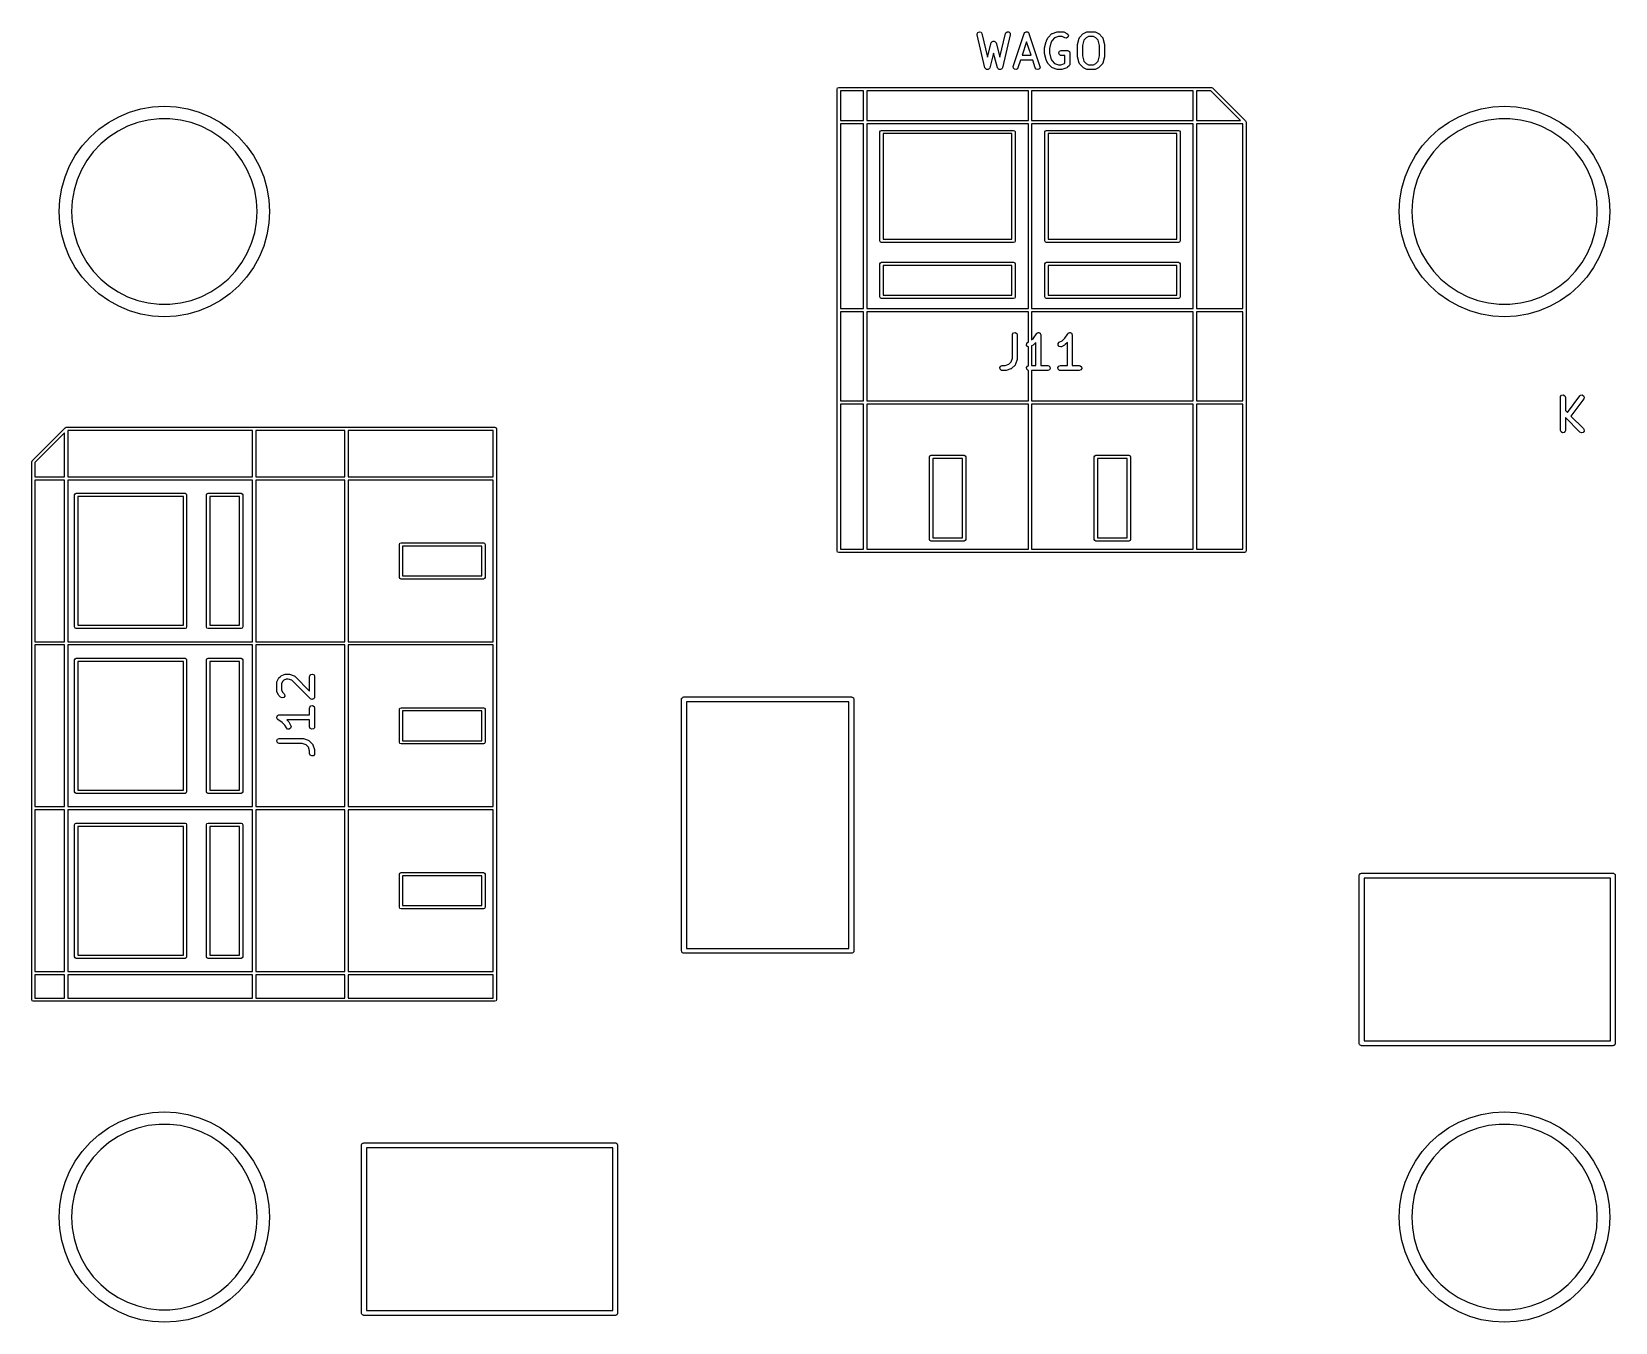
# Model space of a CAD drawing. Extents: x 0.13 to 2.02, y 0.27 to 1.81.
import ezdxf

# ---------------------------------------------------------------- set-up
doc = ezdxf.new("R2010")
doc.units = 0
doc.header["$MEASUREMENT"] = 0
doc.layers.add('BLACK', color=7, linetype='CONTINUOUS')

msp = doc.modelspace()

# ---------------------------------------------------------------- linework, layer by layer
at = {"layer": 'BLACK', "linetype": 'CONTINUOUS'}
for p, q in [((1.2616, 1.81196), (1.2625, 1.81377)), ((1.26166, 1.81094), (1.2616, 1.81196)), ((1.27103, 1.77157), (1.26166, 1.81094)), ((1.2625, 1.81377), (1.26435, 1.81457)), ((1.26435, 1.81457), (1.26629, 1.81399)), ((1.26629, 1.81399), (1.2674, 1.81231)), ((1.2674, 1.81231), (1.27407, 1.78432)), ((1.27407, 1.78432), (1.27855, 1.80113)), ((1.27855, 1.80113), (1.27898, 1.80206)), ((1.27898, 1.80206), (1.2792, 1.80222)), ((1.2792, 1.80222), (1.27932, 1.80246)), ((1.27932, 1.80246), (1.28001, 1.80279)), ((1.28001, 1.80279), (1.28063, 1.80322)), ((1.28063, 1.80322), (1.2809, 1.8032)), ((1.2809, 1.8032), (1.28115, 1.80331)), ((1.28115, 1.80331), (1.28189, 1.80312)), ((1.28189, 1.80312), (1.28265, 1.80305)), ((1.28265, 1.80305), (1.28284, 1.80286)), ((1.28284, 1.80286), (1.2831, 1.80279)), ((1.2831, 1.80279), (1.28354, 1.80216)), ((1.28354, 1.80216), (1.28408, 1.80162)), ((1.28408, 1.80162), (1.2841, 1.80135)), ((1.2841, 1.80135), (1.28426, 1.80113)), ((1.28426, 1.80113), (1.28874, 1.78432)), ((1.28874, 1.78432), (1.2954, 1.81231)), ((1.30115, 1.81094), (1.29177, 1.77157)), ((1.2954, 1.81231), (1.29581, 1.81325)), ((1.29581, 1.81325), (1.29743, 1.81445)), ((1.29743, 1.81445), (1.29945, 1.81433)), ((1.29945, 1.81433), (1.30092, 1.81294)), ((1.30092, 1.81294), (1.30115, 1.81094)), ((1.30485, 1.77318), (1.31797, 1.81256)), ((1.32077, 1.80228), (1.3155, 1.78645)), ((1.31797, 1.81256), (1.31846, 1.81346)), ((1.31846, 1.81346), (1.31853, 1.8135)), ((1.31853, 1.8135), (1.31856, 1.81358)), ((1.31856, 1.81358), (1.31938, 1.81403)), ((1.31938, 1.81403), (1.32018, 1.81451)), ((1.32018, 1.81451), (1.32026, 1.8145)), ((1.32026, 1.8145), (1.32034, 1.81454)), ((1.32034, 1.81454), (1.32125, 1.81435)), ((1.32605, 1.78645), (1.32077, 1.80228)), ((1.32125, 1.81435), (1.32218, 1.81422)), ((1.32218, 1.81422), (1.32223, 1.81415)), ((1.32223, 1.81415), (1.32232, 1.81414)), ((1.32232, 1.81414), (1.3229, 1.81341)), ((1.3229, 1.81341), (1.32352, 1.81271)), ((1.32352, 1.81271), (1.32352, 1.81262)), ((1.32352, 1.81262), (1.32357, 1.81256)), ((1.32357, 1.81256), (1.3367, 1.77318)), ((1.34228, 1.79546), (1.34415, 1.80296)), ((1.34415, 1.80296), (1.34436, 1.80343)), ((1.34436, 1.80343), (1.34438, 1.80357)), ((1.34438, 1.80357), (1.34625, 1.80732)), ((1.34625, 1.80732), (1.34678, 1.80803)), ((1.34678, 1.80803), (1.34681, 1.80808)), ((1.34681, 1.80808), (1.35056, 1.81183)), ((1.34981, 1.80122), (1.3481, 1.79438)), ((1.35132, 1.80425), (1.34981, 1.80122)), ((1.35056, 1.81183), (1.3514, 1.81242)), ((1.35424, 1.80717), (1.35132, 1.80425)), ((1.3514, 1.81242), (1.35157, 1.81244)), ((1.35157, 1.81244), (1.35171, 1.81255)), ((1.35171, 1.81255), (1.35733, 1.81442)), ((1.35875, 1.80867), (1.35424, 1.80717)), ((1.35733, 1.81442), (1.35821, 1.81455)), ((1.35821, 1.81455), (1.35827, 1.81457)), ((1.35827, 1.81457), (1.36389, 1.81457)), ((1.36319, 1.80867), (1.35875, 1.80867)), ((1.36632, 1.80711), (1.36319, 1.80867)), ((1.36389, 1.81457), (1.3649, 1.8144)), ((1.3649, 1.8144), (1.36504, 1.81428)), ((1.36504, 1.81428), (1.36521, 1.81426)), ((1.36521, 1.81426), (1.36896, 1.81239)), ((1.36833, 1.80687), (1.36632, 1.80711)), ((1.37001, 1.80799), (1.36833, 1.80687)), ((1.36896, 1.81239), (1.36979, 1.81178)), ((1.36979, 1.81178), (1.37059, 1.80992)), ((1.37059, 1.80992), (1.37001, 1.80799)), ((1.38156, 1.7985), (1.38166, 1.79908)), ((1.38156, 1.78537), (1.38156, 1.7985)), ((1.38165, 1.79921), (1.38352, 1.80671)), ((1.38166, 1.79908), (1.38165, 1.79921)), ((1.38352, 1.80671), (1.38394, 1.80765)), ((1.38394, 1.80765), (1.38418, 1.80782)), ((1.38418, 1.80782), (1.3843, 1.80808)), ((1.3843, 1.80808), (1.38805, 1.81183)), ((1.38906, 1.80449), (1.38747, 1.79813)), ((1.38747, 1.79813), (1.38747, 1.78574)), ((1.38805, 1.81183), (1.38877, 1.81234)), ((1.38877, 1.81234), (1.38882, 1.81239)), ((1.38882, 1.81239), (1.39257, 1.81426)), ((1.39189, 1.80732), (1.38906, 1.80449)), ((1.39459, 1.80867), (1.39189, 1.80732)), ((1.39257, 1.81426), (1.39355, 1.81455)), ((1.39355, 1.81455), (1.39372, 1.81451)), ((1.39372, 1.81451), (1.39389, 1.81457)), ((1.39389, 1.81457), (1.40139, 1.81457)), ((1.40069, 1.80867), (1.39459, 1.80867)), ((1.40339, 1.80732), (1.40069, 1.80867)), ((1.40139, 1.81457), (1.4024, 1.8144)), ((1.4024, 1.8144), (1.40253, 1.81428)), ((1.40253, 1.81428), (1.40271, 1.81426)), ((1.40271, 1.81426), (1.40646, 1.81239)), ((1.40622, 1.80449), (1.40339, 1.80732)), ((1.40781, 1.79813), (1.40622, 1.80449)), ((1.40646, 1.81239), (1.40717, 1.81186)), ((1.40717, 1.81186), (1.40722, 1.81183)), ((1.40722, 1.81183), (1.41097, 1.80808)), ((1.40781, 1.78574), (1.40781, 1.79813)), ((1.41097, 1.80808), (1.41156, 1.80724)), ((1.41156, 1.80724), (1.41159, 1.80695)), ((1.41159, 1.80695), (1.41175, 1.80671)), ((1.41175, 1.80671), (1.41363, 1.79921)), ((1.41363, 1.79921), (1.41367, 1.79863)), ((1.41367, 1.79863), (1.41371, 1.7985)), ((1.41371, 1.7985), (1.41371, 1.78537)), ((1.2814, 1.78891), (1.27676, 1.77149)), ((1.28605, 1.77149), (1.2814, 1.78891)), ((1.31353, 1.78055), (1.31045, 1.77132)), ((1.32802, 1.78055), (1.31353, 1.78055)), ((1.3155, 1.78645), (1.32605, 1.78645)), ((1.33109, 1.77132), (1.32802, 1.78055)), ((1.34219, 1.79475), (1.34229, 1.79533)), ((1.34219, 1.78912), (1.34219, 1.79475)), ((1.34224, 1.789), (1.34219, 1.78912)), ((1.34228, 1.78841), (1.34224, 1.789)), ((1.34229, 1.79533), (1.34228, 1.79546)), ((1.34415, 1.78091), (1.34228, 1.78841)), ((1.34423, 1.78079), (1.34415, 1.78091)), ((1.34438, 1.7803), (1.34423, 1.78079)), ((1.34625, 1.77656), (1.34438, 1.7803)), ((1.3481, 1.79438), (1.3481, 1.78949)), ((1.3481, 1.78949), (1.34981, 1.78266)), ((1.34981, 1.78266), (1.35132, 1.77962)), ((1.35132, 1.77962), (1.35424, 1.77671)), ((1.35911, 1.78964), (1.36012, 1.79139)), ((1.35946, 1.78765), (1.35911, 1.78964)), ((1.36101, 1.78635), (1.35946, 1.78765)), ((1.36012, 1.79139), (1.36202, 1.79208)), ((1.36202, 1.78617), (1.36101, 1.78635)), ((1.36202, 1.79208), (1.36952, 1.79208)), ((1.36656, 1.78617), (1.36202, 1.78617)), ((1.36656, 1.77722), (1.36656, 1.78617)), ((1.36952, 1.79208), (1.3699, 1.79201)), ((1.3699, 1.79201), (1.37003, 1.79203)), ((1.37003, 1.79203), (1.37014, 1.79197)), ((1.37014, 1.79197), (1.37053, 1.7919)), ((1.37053, 1.7919), (1.37111, 1.79141)), ((1.37111, 1.79141), (1.37178, 1.79102)), ((1.37178, 1.79102), (1.37187, 1.79077)), ((1.37187, 1.79077), (1.37207, 1.7906)), ((1.37207, 1.7906), (1.37221, 1.78984)), ((1.37221, 1.78984), (1.37247, 1.78912)), ((1.37247, 1.78912), (1.37247, 1.776)), ((1.38161, 1.78525), (1.38156, 1.78537)), ((1.38165, 1.78466), (1.38161, 1.78525)), ((1.38352, 1.77716), (1.38165, 1.78466)), ((1.38747, 1.78574), (1.38906, 1.77939)), ((1.38906, 1.77939), (1.39189, 1.77655)), ((1.40339, 1.77655), (1.40622, 1.77939)), ((1.40622, 1.77939), (1.40781, 1.78574)), ((1.41363, 1.78466), (1.41175, 1.77716)), ((1.41371, 1.78537), (1.41361, 1.78479)), ((1.41361, 1.78479), (1.41363, 1.78466)), ((1.2712, 1.77131), (1.27103, 1.77157)), ((1.27123, 1.771), (1.2712, 1.77131)), ((1.27174, 1.77049), (1.27123, 1.771)), ((1.27214, 1.76988), (1.27174, 1.77049)), ((1.27244, 1.76979), (1.27214, 1.76988)), ((1.27266, 1.76957), (1.27244, 1.76979)), ((1.27338, 1.76951), (1.27266, 1.76957)), ((1.27408, 1.7693), (1.27338, 1.76951)), ((1.27436, 1.76943), (1.27408, 1.7693)), ((1.27467, 1.7694), (1.27436, 1.76943)), ((1.27527, 1.76982), (1.27467, 1.7694)), ((1.27593, 1.77011), (1.27527, 1.76982)), ((1.27607, 1.77038), (1.27593, 1.77011)), ((1.27632, 1.77056), (1.27607, 1.77038)), ((1.27676, 1.77149), (1.27632, 1.77056)), ((1.28623, 1.77124), (1.28605, 1.77149)), ((1.28626, 1.77093), (1.28623, 1.77124)), ((1.28679, 1.77043), (1.28626, 1.77093)), ((1.2872, 1.76983), (1.28679, 1.77043)), ((1.2875, 1.76975), (1.2872, 1.76983)), ((1.28773, 1.76954), (1.2875, 1.76975)), ((1.28845, 1.7695), (1.28773, 1.76954)), ((1.28916, 1.76931), (1.28845, 1.7695)), ((1.28944, 1.76944), (1.28916, 1.76931)), ((1.28975, 1.76942), (1.28944, 1.76944)), ((1.29033, 1.76985), (1.28975, 1.76942)), ((1.29099, 1.77016), (1.29033, 1.76985)), ((1.29112, 1.77044), (1.29099, 1.77016)), ((1.29137, 1.77063), (1.29112, 1.77044)), ((1.29177, 1.77157), (1.29137, 1.77063)), ((1.3049, 1.77117), (1.30485, 1.77318)), ((1.30624, 1.76965), (1.3049, 1.77117)), ((1.30824, 1.76936), (1.30624, 1.76965)), ((1.30996, 1.77042), (1.30824, 1.76936)), ((1.31045, 1.77132), (1.30996, 1.77042)), ((1.33235, 1.76974), (1.33109, 1.77132)), ((1.33433, 1.76933), (1.33235, 1.76974)), ((1.3361, 1.77029), (1.33433, 1.76933)), ((1.33685, 1.77217), (1.3361, 1.77029)), ((1.3367, 1.77318), (1.33685, 1.77217)), ((1.3463, 1.77651), (1.34625, 1.77656)), ((1.34681, 1.77579), (1.3463, 1.77651)), ((1.35056, 1.77204), (1.34681, 1.77579)), ((1.35072, 1.77196), (1.35056, 1.77204)), ((1.35081, 1.77181), (1.35072, 1.77196)), ((1.35171, 1.77132), (1.35081, 1.77181)), ((1.35733, 1.76945), (1.35171, 1.77132)), ((1.35424, 1.77671), (1.35875, 1.7752)), ((1.3574, 1.76945), (1.35733, 1.76945)), ((1.35827, 1.7693), (1.3574, 1.76945)), ((1.36202, 1.7693), (1.35827, 1.7693)), ((1.35875, 1.7752), (1.36154, 1.7752)), ((1.36154, 1.7752), (1.36605, 1.77671)), ((1.36208, 1.76932), (1.36202, 1.7693)), ((1.36295, 1.76945), (1.36208, 1.76932)), ((1.36858, 1.77132), (1.36295, 1.76945)), ((1.36605, 1.77671), (1.36656, 1.77722)), ((1.36871, 1.77143), (1.36858, 1.77132)), ((1.36889, 1.77145), (1.36871, 1.77143)), ((1.36973, 1.77204), (1.36889, 1.77145)), ((1.3716, 1.77391), (1.36973, 1.77204)), ((1.37188, 1.7745), (1.3716, 1.77391)), ((1.37229, 1.77499), (1.37188, 1.7745)), ((1.3724, 1.77563), (1.37229, 1.77499)), ((1.37246, 1.77574), (1.3724, 1.77563)), ((1.37247, 1.776), (1.37244, 1.77582)), ((1.37244, 1.77582), (1.37246, 1.77574)), ((1.38369, 1.77692), (1.38352, 1.77716)), ((1.38371, 1.77663), (1.38369, 1.77692)), ((1.3843, 1.77579), (1.38371, 1.77663)), ((1.38805, 1.77204), (1.3843, 1.77579)), ((1.38811, 1.77201), (1.38805, 1.77204)), ((1.38882, 1.77148), (1.38811, 1.77201)), ((1.39257, 1.76961), (1.38882, 1.77148)), ((1.39189, 1.77655), (1.39459, 1.7752)), ((1.39274, 1.76959), (1.39257, 1.76961)), ((1.39288, 1.76948), (1.39274, 1.76959)), ((1.39389, 1.7693), (1.39288, 1.76948)), ((1.40139, 1.7693), (1.39389, 1.7693)), ((1.39459, 1.7752), (1.40069, 1.7752)), ((1.40069, 1.7752), (1.40339, 1.77655)), ((1.40155, 1.76936), (1.40139, 1.7693)), ((1.40172, 1.76932), (1.40155, 1.76936)), ((1.40271, 1.76961), (1.40172, 1.76932)), ((1.40646, 1.77148), (1.40271, 1.76961)), ((1.4065, 1.77153), (1.40646, 1.77148)), ((1.40722, 1.77204), (1.4065, 1.77153)), ((1.41097, 1.77579), (1.40722, 1.77204)), ((1.4111, 1.77605), (1.41097, 1.77579)), ((1.41133, 1.77622), (1.4111, 1.77605)), ((1.41175, 1.77716), (1.41133, 1.77622)), ((1.09449, 1.74606), (1.09506, 1.74745)), ((1.09449, 1.19488), (1.09449, 1.74606)), ((1.09506, 1.74745), (1.09646, 1.74803)), ((1.09646, 1.74803), (1.54134, 1.74803)), ((1.09843, 1.74409), (1.09843, 1.70866)), ((1.12598, 1.74409), (1.09843, 1.74409)), ((1.12598, 1.70866), (1.12598, 1.74409)), ((1.12992, 1.74409), (1.12992, 1.70866)), ((1.32283, 1.74409), (1.12992, 1.74409)), ((1.32283, 1.70866), (1.32283, 1.74409)), ((1.32677, 1.74409), (1.32677, 1.70866)), ((1.51969, 1.74409), (1.32677, 1.74409)), ((1.51969, 1.70866), (1.51969, 1.74409)), ((1.52362, 1.74409), (1.52362, 1.70866)), ((1.54052, 1.74409), (1.52362, 1.74409)), ((1.57596, 1.70866), (1.54052, 1.74409)), ((1.54134, 1.74803), (1.54273, 1.74745)), ((1.54273, 1.74745), (1.5821, 1.70808)), ((0.249856, 1.71855), (0.26339, 1.72245)), ((0.26339, 1.72245), (0.277276, 1.72481)), ((0.277276, 1.72481), (0.291339, 1.7256)), ((0.291339, 1.7256), (0.305401, 1.72481)), ((0.305401, 1.72481), (0.319287, 1.72245)), ((0.319287, 1.72245), (0.332822, 1.71855)), ((1.84986, 1.71855), (1.86339, 1.72245)), ((1.86339, 1.72245), (1.87728, 1.72481)), ((1.87728, 1.72481), (1.89134, 1.7256)), ((1.89134, 1.7256), (1.9054, 1.72481)), ((1.9054, 1.72481), (1.91929, 1.72245)), ((1.91929, 1.72245), (1.93282, 1.71855)), ((0.213028, 1.6982), (0.224515, 1.70635)), ((0.224515, 1.70635), (0.236843, 1.71316)), ((0.247458, 1.70173), (0.235945, 1.69594)), ((0.236843, 1.71316), (0.249856, 1.71855)), ((0.259564, 1.70613), (0.247458, 1.70173)), ((0.272101, 1.7091), (0.259564, 1.70613)), ((0.284897, 1.7106), (0.272101, 1.7091)), ((0.29778, 1.7106), (0.284897, 1.7106)), ((0.310577, 1.7091), (0.29778, 1.7106)), ((0.323113, 1.70613), (0.310577, 1.7091)), ((0.335219, 1.70173), (0.323113, 1.70613)), ((0.332822, 1.71855), (0.345834, 1.71316)), ((0.346732, 1.69594), (0.335219, 1.70173)), ((0.345834, 1.71316), (0.358162, 1.70635)), ((0.358162, 1.70635), (0.369649, 1.6982)), ((1.09843, 1.70866), (1.12598, 1.70866)), ((1.09843, 1.70472), (1.09843, 1.48425)), ((1.12598, 1.70472), (1.09843, 1.70472)), ((1.12598, 1.48425), (1.12598, 1.70472)), ((1.12992, 1.70866), (1.32283, 1.70866)), ((1.12992, 1.70472), (1.12992, 1.48425)), ((1.32283, 1.70472), (1.12992, 1.70472)), ((1.32283, 1.48425), (1.32283, 1.70472)), ((1.32677, 1.70866), (1.51969, 1.70866)), ((1.32677, 1.70472), (1.32677, 1.48425)), ((1.51969, 1.70472), (1.32677, 1.70472)), ((1.51969, 1.48425), (1.51969, 1.70472)), ((1.52362, 1.70866), (1.57596, 1.70866)), ((1.52362, 1.70472), (1.52362, 1.48425)), ((1.57874, 1.70472), (1.52362, 1.70472)), ((1.57874, 1.48425), (1.57874, 1.70472)), ((1.5821, 1.70808), (1.58268, 1.70669)), ((1.58268, 1.70669), (1.58268, 1.70669)), ((1.58268, 1.70669), (1.58268, 1.19488)), ((1.81303, 1.6982), (1.82452, 1.70635)), ((1.82452, 1.70635), (1.83684, 1.71316)), ((1.84746, 1.70173), (1.83594, 1.69594)), ((1.83684, 1.71316), (1.84986, 1.71855)), ((1.85956, 1.70613), (1.84746, 1.70173)), ((1.8721, 1.7091), (1.85956, 1.70613)), ((1.8849, 1.7106), (1.8721, 1.7091)), ((1.89778, 1.7106), (1.8849, 1.7106)), ((1.91058, 1.7091), (1.89778, 1.7106)), ((1.92311, 1.70613), (1.91058, 1.7091)), ((1.93522, 1.70173), (1.92311, 1.70613)), ((1.93282, 1.71855), (1.94583, 1.71316)), ((1.94673, 1.69594), (1.93522, 1.70173)), ((1.94583, 1.71316), (1.95816, 1.70635)), ((1.95816, 1.70635), (1.96965, 1.6982)), ((0.193141, 1.67831), (0.202526, 1.68881)), ((0.202526, 1.68881), (0.213028, 1.6982)), ((0.225181, 1.68887), (0.215312, 1.68058)), ((0.235945, 1.69594), (0.225181, 1.68887)), ((0.357496, 1.68887), (0.346732, 1.69594)), ((0.367366, 1.68058), (0.357496, 1.68887)), ((0.369649, 1.6982), (0.380151, 1.68881)), ((0.380151, 1.68881), (0.389537, 1.67831)), ((1.14567, 1.69488), (1.14625, 1.69627)), ((1.14567, 1.56496), (1.14567, 1.69488)), ((1.14625, 1.69627), (1.14764, 1.69685)), ((1.14764, 1.69685), (1.30512, 1.69685)), ((1.14961, 1.69291), (1.14961, 1.56693)), ((1.30315, 1.69291), (1.14961, 1.69291)), ((1.30315, 1.56693), (1.30315, 1.69291)), ((1.30512, 1.69685), (1.30651, 1.69627)), ((1.30651, 1.69627), (1.30709, 1.69488)), ((1.30709, 1.69488), (1.30709, 1.56496)), ((1.34252, 1.69488), (1.3431, 1.69627)), ((1.34252, 1.56496), (1.34252, 1.69488)), ((1.3431, 1.69627), (1.34449, 1.69685)), ((1.34449, 1.69685), (1.50197, 1.69685)), ((1.34646, 1.69291), (1.34646, 1.56693)), ((1.5, 1.69291), (1.34646, 1.69291)), ((1.5, 1.56693), (1.5, 1.69291)), ((1.50197, 1.69685), (1.50336, 1.69627)), ((1.50336, 1.69627), (1.50394, 1.69488)), ((1.50394, 1.69488), (1.50394, 1.56496)), ((1.79314, 1.67831), (1.80253, 1.68881)), ((1.80253, 1.68881), (1.81303, 1.6982)), ((1.82518, 1.68887), (1.81531, 1.68058)), ((1.83594, 1.69594), (1.82518, 1.68887)), ((1.9575, 1.68887), (1.94673, 1.69594)), ((1.96737, 1.68058), (1.9575, 1.68887)), ((1.96965, 1.6982), (1.98015, 1.68881)), ((1.98015, 1.68881), (1.98954, 1.67831)), ((0.178177, 1.6545), (0.18499, 1.66682)), ((0.18499, 1.66682), (0.193141, 1.67831)), ((0.20647, 1.67121), (0.198777, 1.66088)), ((0.215312, 1.68058), (0.20647, 1.67121)), ((0.376207, 1.67121), (0.367366, 1.68058)), ((0.3839, 1.66088), (0.376207, 1.67121)), ((0.389537, 1.67831), (0.397687, 1.66682)), ((0.397687, 1.66682), (0.4045, 1.6545)), ((1.77818, 1.6545), (1.78499, 1.66682)), ((1.78499, 1.66682), (1.79314, 1.67831)), ((1.80647, 1.67121), (1.79878, 1.66088)), ((1.81531, 1.68058), (1.80647, 1.67121)), ((1.97621, 1.67121), (1.96737, 1.68058)), ((1.9839, 1.66088), (1.97621, 1.67121)), ((1.98954, 1.67831), (1.99769, 1.66682)), ((1.99769, 1.66682), (2.0045, 1.6545)), ((0.172787, 1.64148), (0.178177, 1.6545)), ((0.192335, 1.64972), (0.187232, 1.63789)), ((0.198777, 1.66088), (0.192335, 1.64972)), ((0.390342, 1.64972), (0.3839, 1.66088)), ((0.395445, 1.63789), (0.390342, 1.64972)), ((0.4045, 1.6545), (0.40989, 1.64148)), ((1.77279, 1.64148), (1.77818, 1.6545)), ((1.79234, 1.64972), (1.78723, 1.63789)), ((1.79878, 1.66088), (1.79234, 1.64972)), ((1.99034, 1.64972), (1.9839, 1.66088)), ((1.99544, 1.63789), (1.99034, 1.64972)), ((2.0045, 1.6545), (2.00989, 1.64148)), ((0.166528, 1.61406), (0.168888, 1.62795)), ((0.168888, 1.62795), (0.172787, 1.64148)), ((0.187232, 1.63789), (0.183537, 1.62555)), ((0.39914, 1.62555), (0.395445, 1.63789)), ((0.40989, 1.64148), (0.41379, 1.62795)), ((0.41379, 1.62795), (0.416149, 1.61406)), ((1.76653, 1.61406), (1.76889, 1.62795)), ((1.76889, 1.62795), (1.77279, 1.64148)), ((1.78723, 1.63789), (1.78354, 1.62555)), ((1.99914, 1.62555), (1.99544, 1.63789)), ((2.00989, 1.64148), (2.01379, 1.62795)), ((2.01379, 1.62795), (2.01615, 1.61406)), ((0.165739, 1.6), (0.166528, 1.61406)), ((0.1813, 1.61286), (0.180551, 1.6)), ((0.183537, 1.62555), (0.1813, 1.61286)), ((0.401377, 1.61286), (0.39914, 1.62555)), ((0.402126, 1.6), (0.401377, 1.61286)), ((0.416149, 1.61406), (0.416939, 1.6)), ((1.76574, 1.6), (1.76653, 1.61406)), ((1.7813, 1.61286), (1.78055, 1.6)), ((1.78354, 1.62555), (1.7813, 1.61286)), ((2.00138, 1.61286), (1.99914, 1.62555)), ((2.00213, 1.6), (2.00138, 1.61286)), ((2.01615, 1.61406), (2.01694, 1.6)), ((0.166528, 1.58594), (0.165739, 1.6)), ((0.180551, 1.6), (0.1813, 1.58714)), ((0.401377, 1.58714), (0.402126, 1.6)), ((0.416939, 1.6), (0.416149, 1.58594)), ((1.76653, 1.58594), (1.76574, 1.6)), ((1.78055, 1.6), (1.7813, 1.58714)), ((2.00138, 1.58714), (2.00213, 1.6)), ((2.01694, 1.6), (2.01615, 1.58594)), ((0.168888, 1.57205), (0.166528, 1.58594)), ((0.172787, 1.55852), (0.168888, 1.57205)), ((0.1813, 1.58714), (0.183537, 1.57445)), ((0.183537, 1.57445), (0.187232, 1.56211)), ((0.395445, 1.56211), (0.39914, 1.57445)), ((0.39914, 1.57445), (0.401377, 1.58714)), ((0.41379, 1.57205), (0.40989, 1.55852)), ((0.416149, 1.58594), (0.41379, 1.57205)), ((1.76889, 1.57205), (1.76653, 1.58594)), ((1.77279, 1.55852), (1.76889, 1.57205)), ((1.7813, 1.58714), (1.78354, 1.57445)), ((1.78354, 1.57445), (1.78723, 1.56211)), ((1.99544, 1.56211), (1.99914, 1.57445)), ((1.99914, 1.57445), (2.00138, 1.58714)), ((2.01379, 1.57205), (2.00989, 1.55852)), ((2.01615, 1.58594), (2.01379, 1.57205)), ((0.178177, 1.5455), (0.172787, 1.55852)), ((0.187232, 1.56211), (0.192335, 1.55028)), ((0.390342, 1.55028), (0.395445, 1.56211)), ((0.40989, 1.55852), (0.4045, 1.5455)), ((1.14625, 1.56357), (1.14567, 1.56496)), ((1.14567, 1.56496), (1.14567, 1.56496)), ((1.14764, 1.56299), (1.14625, 1.56357)), ((1.30512, 1.56299), (1.14764, 1.56299)), ((1.14961, 1.56693), (1.30315, 1.56693)), ((1.30651, 1.56357), (1.30512, 1.56299)), ((1.30709, 1.56496), (1.30651, 1.56357)), ((1.3431, 1.56357), (1.34252, 1.56496)), ((1.34449, 1.56299), (1.3431, 1.56357)), ((1.50197, 1.56299), (1.34449, 1.56299)), ((1.34646, 1.56693), (1.5, 1.56693)), ((1.50336, 1.56357), (1.50197, 1.56299)), ((1.50394, 1.56496), (1.50336, 1.56357)), ((1.77818, 1.5455), (1.77279, 1.55852)), ((1.78723, 1.56211), (1.79234, 1.55028)), ((1.99034, 1.55028), (1.99544, 1.56211)), ((2.00989, 1.55852), (2.0045, 1.5455)), ((0.18499, 1.53318), (0.178177, 1.5455)), ((0.193141, 1.52169), (0.18499, 1.53318)), ((0.192335, 1.55028), (0.198777, 1.53912)), ((0.198777, 1.53912), (0.20647, 1.52879)), ((0.376207, 1.52879), (0.3839, 1.53912)), ((0.3839, 1.53912), (0.390342, 1.55028)), ((0.397687, 1.53318), (0.389537, 1.52169)), ((0.4045, 1.5455), (0.397687, 1.53318)), ((1.14567, 1.5374), (1.14625, 1.53879)), ((1.14567, 1.49803), (1.14567, 1.5374)), ((1.14625, 1.53879), (1.14764, 1.53937)), ((1.14764, 1.53937), (1.30512, 1.53937)), ((1.14961, 1.53543), (1.14961, 1.5)), ((1.30315, 1.53543), (1.14961, 1.53543)), ((1.30315, 1.5), (1.30315, 1.53543)), ((1.30512, 1.53937), (1.30651, 1.53879)), ((1.30651, 1.53879), (1.30709, 1.5374)), ((1.30709, 1.5374), (1.30709, 1.49803)), ((1.34252, 1.5374), (1.3431, 1.53879)), ((1.34252, 1.49803), (1.34252, 1.5374)), ((1.3431, 1.53879), (1.34449, 1.53937)), ((1.34449, 1.53937), (1.50197, 1.53937)), ((1.34646, 1.53543), (1.34646, 1.5)), ((1.5, 1.53543), (1.34646, 1.53543)), ((1.5, 1.5), (1.5, 1.53543)), ((1.50197, 1.53937), (1.50336, 1.53879)), ((1.50336, 1.53879), (1.50394, 1.5374)), ((1.50394, 1.5374), (1.50394, 1.49803)), ((1.78499, 1.53318), (1.77818, 1.5455)), ((1.79314, 1.52169), (1.78499, 1.53318)), ((1.79234, 1.55028), (1.79878, 1.53912)), ((1.79878, 1.53912), (1.80647, 1.52879)), ((1.97621, 1.52879), (1.9839, 1.53912)), ((1.9839, 1.53912), (1.99034, 1.55028)), ((1.99769, 1.53318), (1.98954, 1.52169)), ((2.0045, 1.5455), (1.99769, 1.53318)), ((0.202526, 1.51119), (0.193141, 1.52169)), ((0.20647, 1.52879), (0.215312, 1.51942)), ((0.215312, 1.51942), (0.225181, 1.51113)), ((0.357496, 1.51113), (0.367366, 1.51942)), ((0.367366, 1.51942), (0.376207, 1.52879)), ((0.389537, 1.52169), (0.380151, 1.51119)), ((1.80253, 1.51119), (1.79314, 1.52169)), ((1.80647, 1.52879), (1.81531, 1.51942)), ((1.81531, 1.51942), (1.82518, 1.51113)), ((1.9575, 1.51113), (1.96737, 1.51942)), ((1.96737, 1.51942), (1.97621, 1.52879)), ((1.98954, 1.52169), (1.98015, 1.51119)), ((0.213028, 1.5018), (0.202526, 1.51119)), ((0.224515, 1.49365), (0.213028, 1.5018)), ((0.225181, 1.51113), (0.235945, 1.50406)), ((0.235945, 1.50406), (0.247458, 1.49827)), ((0.247458, 1.49827), (0.259564, 1.49387)), ((0.259564, 1.49387), (0.272101, 1.4909)), ((0.310577, 1.4909), (0.323113, 1.49387)), ((0.323113, 1.49387), (0.335219, 1.49827)), ((0.335219, 1.49827), (0.346732, 1.50406)), ((0.346732, 1.50406), (0.357496, 1.51113)), ((0.369649, 1.5018), (0.358162, 1.49365)), ((0.380151, 1.51119), (0.369649, 1.5018)), ((1.14625, 1.49664), (1.14567, 1.49803)), ((1.14764, 1.49606), (1.14625, 1.49664)), ((1.30512, 1.49606), (1.14764, 1.49606)), ((1.14961, 1.5), (1.30315, 1.5)), ((1.30651, 1.49664), (1.30512, 1.49606)), ((1.30709, 1.49803), (1.30651, 1.49664)), ((1.3431, 1.49664), (1.34252, 1.49803)), ((1.34449, 1.49606), (1.3431, 1.49664)), ((1.50197, 1.49606), (1.34449, 1.49606)), ((1.34646, 1.5), (1.5, 1.5)), ((1.50336, 1.49664), (1.50197, 1.49606)), ((1.50394, 1.49803), (1.50336, 1.49664)), ((1.81303, 1.5018), (1.80253, 1.51119)), ((1.82452, 1.49365), (1.81303, 1.5018)), ((1.82518, 1.51113), (1.83594, 1.50406)), ((1.83594, 1.50406), (1.84746, 1.49827)), ((1.84746, 1.49827), (1.85956, 1.49387)), ((1.85956, 1.49387), (1.8721, 1.4909)), ((1.91058, 1.4909), (1.92311, 1.49387)), ((1.92311, 1.49387), (1.93522, 1.49827)), ((1.93522, 1.49827), (1.94673, 1.50406)), ((1.94673, 1.50406), (1.9575, 1.51113)), ((1.96965, 1.5018), (1.95816, 1.49365)), ((1.98015, 1.51119), (1.96965, 1.5018)), ((0.236843, 1.48684), (0.224515, 1.49365)), ((0.249856, 1.48145), (0.236843, 1.48684)), ((0.26339, 1.47755), (0.249856, 1.48145)), ((0.277276, 1.47519), (0.26339, 1.47755)), ((0.272101, 1.4909), (0.284897, 1.4894)), ((0.291339, 1.4744), (0.277276, 1.47519)), ((0.284897, 1.4894), (0.29778, 1.4894)), ((0.305401, 1.47519), (0.291339, 1.4744)), ((0.29778, 1.4894), (0.310577, 1.4909)), ((0.319287, 1.47755), (0.305401, 1.47519)), ((0.332822, 1.48145), (0.319287, 1.47755)), ((0.345834, 1.48684), (0.332822, 1.48145)), ((0.358162, 1.49365), (0.345834, 1.48684)), ((1.09843, 1.48425), (1.12598, 1.48425)), ((1.09843, 1.48031), (1.09843, 1.37402)), ((1.12598, 1.48031), (1.09843, 1.48031)), ((1.12598, 1.37402), (1.12598, 1.48031)), ((1.12992, 1.48425), (1.32283, 1.48425)), ((1.12992, 1.48031), (1.12992, 1.37402)), ((1.32283, 1.48031), (1.12992, 1.48031)), ((1.32283, 1.44424), (1.32283, 1.48031)), ((1.32677, 1.48425), (1.51969, 1.48425)), ((1.32677, 1.48031), (1.32677, 1.44681)), ((1.51969, 1.48031), (1.32677, 1.48031)), ((1.51969, 1.37402), (1.51969, 1.48031)), ((1.52362, 1.48425), (1.57874, 1.48425)), ((1.52362, 1.48031), (1.52362, 1.37402)), ((1.57874, 1.48031), (1.52362, 1.48031)), ((1.57874, 1.37402), (1.57874, 1.48031)), ((1.83684, 1.48684), (1.82452, 1.49365)), ((1.84986, 1.48145), (1.83684, 1.48684)), ((1.86339, 1.47755), (1.84986, 1.48145)), ((1.87728, 1.47519), (1.86339, 1.47755)), ((1.8721, 1.4909), (1.8849, 1.4894)), ((1.89134, 1.4744), (1.87728, 1.47519)), ((1.8849, 1.4894), (1.89778, 1.4894)), ((1.9054, 1.47519), (1.89134, 1.4744)), ((1.89778, 1.4894), (1.91058, 1.4909)), ((1.91929, 1.47755), (1.9054, 1.47519)), ((1.93282, 1.48145), (1.91929, 1.47755)), ((1.94583, 1.48684), (1.93282, 1.48145)), ((1.95816, 1.49365), (1.94583, 1.48684)), ((1.30376, 1.45257), (1.30394, 1.45358)), ((1.30376, 1.42492), (1.30376, 1.45257)), ((1.30394, 1.45358), (1.30524, 1.45512)), ((1.30524, 1.45512), (1.30722, 1.45547)), ((1.30722, 1.45547), (1.30897, 1.45446)), ((1.30897, 1.45446), (1.30966, 1.45257)), ((1.30966, 1.45257), (1.30966, 1.42444)), ((1.32075, 1.44048), (1.32088, 1.44249)), ((1.32196, 1.43885), (1.32075, 1.44048)), ((1.32088, 1.44249), (1.32226, 1.44396)), ((1.32283, 1.43864), (1.32196, 1.43885)), ((1.32226, 1.44396), (1.32283, 1.44424)), ((1.32283, 1.41588), (1.32283, 1.43864)), ((1.32677, 1.44681), (1.32879, 1.44882)), ((1.32865, 1.44055), (1.32677, 1.43961)), ((1.32677, 1.43961), (1.32677, 1.41615)), ((1.3287, 1.4406), (1.32865, 1.44055)), ((1.32942, 1.4411), (1.3287, 1.4406)), ((1.32879, 1.44882), (1.33238, 1.4542)), ((1.33188, 1.44356), (1.32942, 1.4411)), ((1.33188, 1.41615), (1.33188, 1.44356)), ((1.33238, 1.4542), (1.33308, 1.45495)), ((1.33308, 1.45495), (1.33325, 1.45499)), ((1.33325, 1.45499), (1.33336, 1.45512)), ((1.33336, 1.45512), (1.3342, 1.45527)), ((1.3342, 1.45527), (1.33502, 1.45551)), ((1.33502, 1.45551), (1.33518, 1.45544)), ((1.33518, 1.45544), (1.33535, 1.45547)), ((1.33535, 1.45547), (1.33609, 1.45505)), ((1.33609, 1.45505), (1.33687, 1.4547)), ((1.33687, 1.4547), (1.33695, 1.45455)), ((1.33695, 1.45455), (1.3371, 1.45446)), ((1.3371, 1.45446), (1.33739, 1.45366)), ((1.33739, 1.45366), (1.33777, 1.45289)), ((1.33777, 1.45289), (1.33773, 1.45273)), ((1.33773, 1.45273), (1.33779, 1.45257)), ((1.33779, 1.45257), (1.33779, 1.41615)), ((1.35825, 1.44048), (1.35837, 1.44249)), ((1.35945, 1.43885), (1.35825, 1.44048)), ((1.35837, 1.44249), (1.35976, 1.44396)), ((1.36142, 1.43838), (1.35945, 1.43885)), ((1.35976, 1.44396), (1.36308, 1.44562)), ((1.3624, 1.43868), (1.36142, 1.43838)), ((1.36615, 1.44055), (1.3624, 1.43868)), ((1.36308, 1.44562), (1.36628, 1.44882)), ((1.36619, 1.4406), (1.36615, 1.44055)), ((1.36692, 1.4411), (1.36619, 1.4406)), ((1.36628, 1.44882), (1.36987, 1.4542)), ((1.36938, 1.44356), (1.36692, 1.4411)), ((1.36938, 1.41615), (1.36938, 1.44356)), ((1.36987, 1.4542), (1.37058, 1.45495)), ((1.37058, 1.45495), (1.37074, 1.45499)), ((1.37074, 1.45499), (1.37085, 1.45512)), ((1.37085, 1.45512), (1.3717, 1.45527)), ((1.3717, 1.45527), (1.37252, 1.45551)), ((1.37252, 1.45551), (1.37267, 1.45544)), ((1.37267, 1.45544), (1.37284, 1.45547)), ((1.37284, 1.45547), (1.37358, 1.45505)), ((1.37358, 1.45505), (1.37437, 1.4547)), ((1.37437, 1.4547), (1.37444, 1.45455)), ((1.37444, 1.45455), (1.37459, 1.45446)), ((1.37459, 1.45446), (1.37488, 1.45366)), ((1.37488, 1.45366), (1.37526, 1.45289)), ((1.37526, 1.45289), (1.37522, 1.45273)), ((1.37522, 1.45273), (1.37528, 1.45257)), ((1.37528, 1.45257), (1.37528, 1.41615)), ((1.29949, 1.41765), (1.30226, 1.42042)), ((1.30226, 1.42042), (1.30376, 1.42492)), ((1.30951, 1.42351), (1.30764, 1.41789)), ((1.30966, 1.42444), (1.30951, 1.42358)), ((1.30951, 1.42358), (1.30951, 1.42351)), ((1.28881, 1.41371), (1.28982, 1.41546)), ((1.28916, 1.41172), (1.28881, 1.41371)), ((1.2907, 1.41042), (1.28916, 1.41172)), ((1.28982, 1.41546), (1.29171, 1.41615)), ((1.29171, 1.41024), (1.2907, 1.41042)), ((1.29171, 1.41615), (1.29498, 1.41615)), ((1.29546, 1.41024), (1.29171, 1.41024)), ((1.29498, 1.41615), (1.29949, 1.41765)), ((1.29552, 1.41027), (1.29546, 1.41024)), ((1.2964, 1.41039), (1.29552, 1.41027)), ((1.30202, 1.41227), (1.2964, 1.41039)), ((1.30216, 1.41238), (1.30202, 1.41227)), ((1.30234, 1.41239), (1.30216, 1.41238)), ((1.30318, 1.41298), (1.30234, 1.41239)), ((1.30692, 1.41673), (1.30318, 1.41298)), ((1.307, 1.41689), (1.30692, 1.41673)), ((1.30715, 1.41698), (1.307, 1.41689)), ((1.30764, 1.41789), (1.30715, 1.41698)), ((1.32068, 1.41371), (1.32169, 1.41546)), ((1.32103, 1.41172), (1.32068, 1.41371)), ((1.32257, 1.41042), (1.32103, 1.41172)), ((1.32169, 1.41546), (1.32283, 1.41588)), ((1.32283, 1.41038), (1.32257, 1.41042)), ((1.32283, 1.37402), (1.32283, 1.41038)), ((1.32677, 1.41615), (1.33188, 1.41615)), ((1.34608, 1.41024), (1.32677, 1.41024)), ((1.32677, 1.41024), (1.32677, 1.37402)), ((1.33779, 1.41615), (1.34608, 1.41615)), ((1.34608, 1.41615), (1.34709, 1.41597)), ((1.34798, 1.41093), (1.34608, 1.41024)), ((1.34709, 1.41597), (1.34864, 1.41467)), ((1.34899, 1.41268), (1.34798, 1.41093)), ((1.34864, 1.41467), (1.34899, 1.41268)), ((1.35817, 1.41371), (1.35918, 1.41546)), ((1.35852, 1.41172), (1.35817, 1.41371)), ((1.36007, 1.41042), (1.35852, 1.41172)), ((1.35918, 1.41546), (1.36108, 1.41615)), ((1.36108, 1.41024), (1.36007, 1.41042)), ((1.36108, 1.41615), (1.36938, 1.41615)), ((1.38358, 1.41024), (1.36108, 1.41024)), ((1.37528, 1.41615), (1.38358, 1.41615)), ((1.38358, 1.41615), (1.38459, 1.41597)), ((1.38548, 1.41093), (1.38358, 1.41024)), ((1.38459, 1.41597), (1.38613, 1.41467)), ((1.38648, 1.41268), (1.38548, 1.41093)), ((1.38613, 1.41467), (1.38648, 1.41268)), ((1.95825, 1.37918), (1.95955, 1.38073)), ((1.95955, 1.38073), (1.96154, 1.38108)), ((1.96154, 1.38108), (1.96329, 1.38007)), ((1.98116, 1.37995), (1.98191, 1.38065)), ((1.98191, 1.38065), (1.98388, 1.38111)), ((1.98388, 1.38111), (1.98568, 1.38019)), ((1.09843, 1.37402), (1.12598, 1.37402)), ((1.09843, 1.37008), (1.09843, 1.19685)), ((1.12598, 1.37008), (1.09843, 1.37008)), ((1.12598, 1.19685), (1.12598, 1.37008)), ((1.12992, 1.37402), (1.32283, 1.37402)), ((1.12992, 1.37008), (1.12992, 1.19685)), ((1.32283, 1.37008), (1.12992, 1.37008)), ((1.32283, 1.19685), (1.32283, 1.37008)), ((1.32677, 1.37402), (1.51969, 1.37402)), ((1.32677, 1.37008), (1.32677, 1.19685)), ((1.51969, 1.37008), (1.32677, 1.37008)), ((1.51969, 1.19685), (1.51969, 1.37008)), ((1.52362, 1.37402), (1.57874, 1.37402)), ((1.52362, 1.37008), (1.52362, 1.19685)), ((1.57874, 1.37008), (1.52362, 1.37008)), ((1.57874, 1.19685), (1.57874, 1.37008)), ((1.95807, 1.37817), (1.95825, 1.37918)), ((1.95807, 1.3388), (1.95807, 1.37817)), ((1.96329, 1.38007), (1.96398, 1.37817)), ((1.96398, 1.37817), (1.96398, 1.36252)), ((1.96398, 1.36252), (1.96633, 1.36017)), ((1.96633, 1.36017), (1.98116, 1.37995)), ((1.98589, 1.3764), (1.97055, 1.35595)), ((1.98568, 1.38019), (1.98647, 1.37834)), ((1.98647, 1.37834), (1.98589, 1.3764)), ((0.172821, 1.34194), (0.174213, 1.34252)), ((0.174213, 1.34252), (0.686024, 1.34252)), ((0.686024, 1.34252), (0.687416, 1.34194)), ((1.98144, 1.33672), (1.96398, 1.35417)), ((1.96398, 1.35417), (1.96398, 1.3388)), ((1.97055, 1.35595), (1.98561, 1.34089)), ((0.133451, 1.30257), (0.172821, 1.34194)), ((0.172244, 1.3358), (0.136811, 1.30037)), ((0.172244, 1.28346), (0.172244, 1.3358)), ((0.176181, 1.33858), (0.176181, 1.28346)), ((0.396654, 1.33858), (0.176181, 1.33858)), ((0.396654, 1.28346), (0.396654, 1.33858)), ((0.400591, 1.33858), (0.400591, 1.28346)), ((0.50689, 1.33858), (0.400591, 1.33858)), ((0.50689, 1.28346), (0.50689, 1.33858)), ((0.510827, 1.33858), (0.510827, 1.28346)), ((0.684055, 1.33858), (0.510827, 1.33858)), ((0.684055, 1.28346), (0.684055, 1.33858)), ((0.687416, 1.34194), (0.687992, 1.34055)), ((0.687992, 1.34055), (0.687992, 0.659449)), ((1.95877, 1.33691), (1.95807, 1.3388)), ((1.96051, 1.3359), (1.95877, 1.33691)), ((1.9625, 1.33625), (1.96051, 1.3359)), ((1.9638, 1.33779), (1.9625, 1.33625)), ((1.96398, 1.3388), (1.9638, 1.33779)), ((1.98327, 1.33586), (1.98144, 1.33672)), ((1.98522, 1.33639), (1.98327, 1.33586)), ((1.98638, 1.33804), (1.98522, 1.33639)), ((1.98561, 1.34089), (1.9862, 1.34005)), ((1.9862, 1.34005), (1.98638, 1.33804)), ((1.20472, 1.30709), (1.2053, 1.30848)), ((1.20472, 1.20866), (1.20472, 1.30709)), ((1.2053, 1.30848), (1.20669, 1.30906)), ((1.20669, 1.30906), (1.24606, 1.30906)), ((1.20866, 1.30512), (1.20866, 1.21063)), ((1.24409, 1.30512), (1.20866, 1.30512)), ((1.24409, 1.21063), (1.24409, 1.30512)), ((1.24606, 1.30906), (1.24745, 1.30848)), ((1.24745, 1.30848), (1.24803, 1.30709)), ((1.24803, 1.30709), (1.24803, 1.20866)), ((1.40157, 1.30709), (1.40215, 1.30848)), ((1.40157, 1.20866), (1.40157, 1.30709)), ((1.40215, 1.30848), (1.40354, 1.30906)), ((1.40354, 1.30906), (1.44291, 1.30906)), ((1.40551, 1.30512), (1.40551, 1.21063)), ((1.44094, 1.30512), (1.40551, 1.30512)), ((1.44094, 1.21063), (1.44094, 1.30512)), ((1.44291, 1.30906), (1.44431, 1.30848)), ((1.44431, 1.30848), (1.44488, 1.30709)), ((1.44488, 1.30709), (1.44488, 1.20866)), ((0.132874, 1.30118), (0.133451, 1.30257)), ((0.132874, 0.659449), (0.132874, 1.30118)), ((0.133451, 1.30257), (0.133451, 1.30257)), ((0.136811, 1.30037), (0.136811, 1.28346)), ((0.136811, 1.28346), (0.172244, 1.28346)), ((0.136811, 1.27953), (0.136811, 1.08661)), ((0.172244, 1.27953), (0.136811, 1.27953)), ((0.172244, 1.08661), (0.172244, 1.27953)), ((0.176181, 1.28346), (0.396654, 1.28346)), ((0.176181, 1.27953), (0.176181, 1.08661)), ((0.396654, 1.27953), (0.176181, 1.27953)), ((0.396654, 1.08661), (0.396654, 1.27953)), ((0.400591, 1.28346), (0.50689, 1.28346)), ((0.400591, 1.27953), (0.400591, 1.08661)), ((0.50689, 1.27953), (0.400591, 1.27953)), ((0.50689, 1.08661), (0.50689, 1.27953)), ((0.510827, 1.28346), (0.684055, 1.28346)), ((0.510827, 1.27953), (0.510827, 1.08661)), ((0.684055, 1.27953), (0.510827, 1.27953)), ((0.684055, 1.08661), (0.684055, 1.27953)), ((0.184055, 1.26181), (0.184632, 1.2632)), ((0.184055, 1.10433), (0.184055, 1.26181)), ((0.184632, 1.2632), (0.186024, 1.26378)), ((0.186024, 1.26378), (0.315945, 1.26378)), ((0.187992, 1.25984), (0.187992, 1.1063)), ((0.313976, 1.25984), (0.187992, 1.25984)), ((0.313976, 1.1063), (0.313976, 1.25984)), ((0.315945, 1.26378), (0.317337, 1.2632)), ((0.317337, 1.2632), (0.317913, 1.26181)), ((0.317913, 1.26181), (0.317913, 1.10433)), ((0.341535, 1.26181), (0.342112, 1.2632)), ((0.341535, 1.10433), (0.341535, 1.26181)), ((0.342112, 1.2632), (0.343504, 1.26378)), ((0.343504, 1.26378), (0.382874, 1.26378)), ((0.345472, 1.25984), (0.345472, 1.1063)), ((0.380906, 1.25984), (0.345472, 1.25984)), ((0.380906, 1.1063), (0.380906, 1.25984)), ((0.382874, 1.26378), (0.384266, 1.2632)), ((0.384266, 1.2632), (0.384843, 1.26181)), ((0.384843, 1.26181), (0.384843, 1.10433)), ((1.20866, 1.21063), (1.24409, 1.21063)), ((1.40551, 1.21063), (1.44094, 1.21063)), ((0.57185, 1.20276), (0.572427, 1.20415)), ((0.57185, 1.16339), (0.57185, 1.20276)), ((0.572427, 1.20415), (0.573819, 1.20472)), ((0.573819, 1.20472), (0.672244, 1.20472)), ((0.575787, 1.20079), (0.575787, 1.16535)), ((0.670276, 1.20079), (0.575787, 1.20079)), ((0.670276, 1.16535), (0.670276, 1.20079)), ((0.672244, 1.20472), (0.673636, 1.20415)), ((0.673636, 1.20415), (0.674213, 1.20276)), ((0.674213, 1.20276), (0.674213, 1.16339)), ((1.09506, 1.19349), (1.09449, 1.19488)), ((1.09646, 1.19291), (1.09506, 1.19349)), ((1.12795, 1.19291), (1.09646, 1.19291)), ((1.09843, 1.19685), (1.12598, 1.19685)), ((1.3248, 1.19291), (1.12795, 1.19291)), ((1.12992, 1.19685), (1.32283, 1.19685)), ((1.2053, 1.20727), (1.20472, 1.20866)), ((1.20669, 1.20669), (1.2053, 1.20727)), ((1.24606, 1.20669), (1.20669, 1.20669)), ((1.24745, 1.20727), (1.24606, 1.20669)), ((1.24803, 1.20866), (1.24745, 1.20727)), ((1.52165, 1.19291), (1.3248, 1.19291)), ((1.32677, 1.19685), (1.51969, 1.19685)), ((1.40215, 1.20727), (1.40157, 1.20866)), ((1.40157, 1.20866), (1.40157, 1.20866)), ((1.40354, 1.20669), (1.40215, 1.20727)), ((1.44291, 1.20669), (1.40354, 1.20669)), ((1.44431, 1.20727), (1.44291, 1.20669)), ((1.44488, 1.20866), (1.44431, 1.20727)), ((1.58071, 1.19291), (1.52165, 1.19291)), ((1.52362, 1.19685), (1.57874, 1.19685)), ((1.5821, 1.19349), (1.58071, 1.19291)), ((1.58268, 1.19488), (1.5821, 1.19349)), ((0.572427, 1.16199), (0.57185, 1.16339)), ((0.57185, 1.16339), (0.57185, 1.16339)), ((0.573819, 1.16142), (0.572427, 1.16199)), ((0.672244, 1.16142), (0.573819, 1.16142)), ((0.575787, 1.16535), (0.670276, 1.16535)), ((0.673636, 1.16199), (0.672244, 1.16142)), ((0.674213, 1.16339), (0.673636, 1.16199)), ((0.184632, 1.10294), (0.184055, 1.10433)), ((0.186024, 1.10236), (0.184632, 1.10294)), ((0.315945, 1.10236), (0.186024, 1.10236)), ((0.187992, 1.1063), (0.313976, 1.1063)), ((0.317337, 1.10294), (0.315945, 1.10236)), ((0.317913, 1.10433), (0.317337, 1.10294)), ((0.342112, 1.10294), (0.341535, 1.10433)), ((0.343504, 1.10236), (0.342112, 1.10294)), ((0.382874, 1.10236), (0.343504, 1.10236)), ((0.345472, 1.1063), (0.380906, 1.1063)), ((0.384266, 1.10294), (0.382874, 1.10236)), ((0.384843, 1.10433), (0.384266, 1.10294)), ((0.136811, 1.08661), (0.172244, 1.08661)), ((0.136811, 1.08268), (0.136811, 0.889764)), ((0.172244, 1.08268), (0.136811, 1.08268)), ((0.172244, 0.889764), (0.172244, 1.08268)), ((0.176181, 1.08661), (0.396654, 1.08661)), ((0.176181, 1.08268), (0.176181, 0.889764)), ((0.396654, 1.08268), (0.176181, 1.08268)), ((0.396654, 0.889764), (0.396654, 1.08268)), ((0.400591, 1.08661), (0.50689, 1.08661)), ((0.400591, 1.08268), (0.400591, 0.889764)), ((0.50689, 1.08268), (0.400591, 1.08268)), ((0.50689, 0.889764), (0.50689, 1.08268)), ((0.510827, 1.08661), (0.684055, 1.08661)), ((0.510827, 1.08268), (0.510827, 0.889764)), ((0.684055, 1.08268), (0.510827, 1.08268)), ((0.684055, 0.889764), (0.684055, 1.08268)), ((0.184055, 1.06496), (0.184632, 1.06635)), ((0.184055, 0.90748), (0.184055, 1.06496)), ((0.184632, 1.06635), (0.186024, 1.06693)), ((0.186024, 1.06693), (0.315945, 1.06693)), ((0.187992, 1.06299), (0.187992, 0.909449)), ((0.313976, 1.06299), (0.187992, 1.06299)), ((0.313976, 0.909449), (0.313976, 1.06299)), ((0.315945, 1.06693), (0.317337, 1.06635)), ((0.317337, 1.06635), (0.317913, 1.06496)), ((0.317913, 1.06496), (0.317913, 0.90748)), ((0.341535, 1.06496), (0.342112, 1.06635)), ((0.341535, 0.90748), (0.341535, 1.06496)), ((0.342112, 1.06635), (0.343504, 1.06693)), ((0.343504, 1.06693), (0.382874, 1.06693)), ((0.345472, 1.06299), (0.345472, 0.909449)), ((0.380906, 1.06299), (0.345472, 1.06299)), ((0.380906, 0.909449), (0.380906, 1.06299)), ((0.382874, 1.06693), (0.384266, 1.06635)), ((0.384266, 1.06635), (0.384843, 1.06496)), ((0.384843, 1.06496), (0.384843, 0.90748)), ((0.425698, 1.03882), (0.427573, 1.04257)), ((0.427573, 1.04257), (0.428099, 1.04327)), ((0.428099, 1.04327), (0.428126, 1.04333)), ((0.428126, 1.04333), (0.430001, 1.04521)), ((0.430001, 1.04521), (0.430724, 1.04571)), ((0.430724, 1.04571), (0.430768, 1.04576)), ((0.430768, 1.04576), (0.434518, 1.04764)), ((0.433838, 1.04069), (0.432641, 1.0395)), ((0.436535, 1.04204), (0.433838, 1.04069)), ((0.434518, 1.04764), (0.435501, 1.04793)), ((0.435501, 1.04793), (0.435672, 1.04789)), ((0.435672, 1.04789), (0.435838, 1.04795)), ((0.435838, 1.04795), (0.439588, 1.04795)), ((0.439109, 1.04204), (0.436535, 1.04204)), ((0.443617, 1.04054), (0.439109, 1.04204)), ((0.439588, 1.04795), (0.440457, 1.04779)), ((0.440457, 1.04779), (0.440522, 1.0478)), ((0.440522, 1.0478), (0.446146, 1.04592)), ((0.465621, 1.01853), (0.443617, 1.04054)), ((0.446146, 1.04592), (0.447048, 1.04543)), ((0.447048, 1.04543), (0.44714, 1.04528)), ((0.44714, 1.04528), (0.4473, 1.04521)), ((0.4473, 1.04521), (0.464757, 1.02775)), ((0.464757, 1.04499), (0.464935, 1.046)), ((0.464757, 1.02775), (0.464757, 1.04499)), ((0.464935, 1.046), (0.466233, 1.04755)), ((0.466233, 1.04755), (0.468222, 1.0479)), ((0.468222, 1.0479), (0.469971, 1.04689)), ((0.469971, 1.04689), (0.470662, 1.04499)), ((0.470662, 1.04499), (0.470662, 1.02062)), ((0.425387, 1.0375), (0.425565, 1.03851)), ((0.425387, 1.02812), (0.425387, 1.0375)), ((0.425447, 1.02796), (0.425387, 1.02812)), ((0.425406, 1.02778), (0.425447, 1.02796)), ((0.425698, 1.0268), (0.425406, 1.02778)), ((0.425565, 1.03851), (0.425678, 1.03864)), ((0.425678, 1.03864), (0.425698, 1.03882)), ((0.427573, 1.02305), (0.425698, 1.0268)), ((0.42762, 1.02301), (0.427573, 1.02305)), ((0.428126, 1.02228), (0.42762, 1.02301)), ((0.430001, 1.02041), (0.428126, 1.02228)), ((0.432641, 1.0395), (0.431292, 1.0368)), ((0.431292, 1.0368), (0.431292, 1.02882)), ((0.431292, 1.02882), (0.432641, 1.02612)), ((0.432641, 1.02612), (0.434177, 1.02459)), ((0.434941, 1.02173), (0.433782, 1.02008)), ((0.434177, 1.02459), (0.434765, 1.02375)), ((0.434765, 1.02375), (0.434941, 1.02173)), ((0.431831, 1.01956), (0.430001, 1.02041)), ((0.433782, 1.02008), (0.431831, 1.01956)), ((0.464757, 1.0075), (0.464935, 1.00851)), ((0.464757, 0.999203), (0.464757, 1.0075)), ((0.464935, 1.00851), (0.466233, 1.01006)), ((0.466427, 1.01816), (0.465621, 1.01853)), ((0.466233, 1.01006), (0.468222, 1.01041)), ((0.467197, 1.01771), (0.466427, 1.01816)), ((0.46733, 1.01774), (0.467197, 1.01771)), ((0.467452, 1.01768), (0.46733, 1.01774)), ((0.46831, 1.01791), (0.467452, 1.01768)), ((0.468222, 1.01041), (0.469971, 1.0094)), ((0.469186, 1.01807), (0.46831, 1.01791)), ((0.469273, 1.01817), (0.469186, 1.01807)), ((0.469403, 1.0182), (0.469273, 1.01817)), ((0.469913, 1.01893), (0.469403, 1.0182)), ((0.470484, 1.01961), (0.469913, 1.01893)), ((0.469971, 1.0094), (0.470662, 1.0075)), ((0.470516, 1.01979), (0.470484, 1.01961)), ((0.470562, 1.01986), (0.470516, 1.01979)), ((0.470662, 1.02062), (0.47055, 1.01999)), ((0.47055, 1.01999), (0.470562, 1.01986)), ((0.470662, 1.0075), (0.470662, 0.985002)), ((0.57185, 1.00591), (0.572427, 1.0073)), ((0.57185, 0.966535), (0.57185, 1.00591)), ((0.572427, 1.0073), (0.573819, 1.00787)), ((0.573819, 1.00787), (0.672244, 1.00787)), ((0.575787, 1.00394), (0.575787, 0.968504)), ((0.670276, 1.00394), (0.575787, 1.00394)), ((0.670276, 0.968504), (0.670276, 1.00394)), ((0.672244, 1.00787), (0.673636, 1.0073)), ((0.673636, 1.0073), (0.674213, 1.00591)), ((0.674213, 1.00591), (0.674213, 0.966535)), ((0.908661, 1.01772), (0.908729, 1.0181)), ((0.908661, 0.717717), (0.908661, 1.01772)), ((0.908706, 1.01823), (0.908772, 1.01834)), ((0.908729, 1.0181), (0.908706, 1.01823)), ((0.908772, 1.01834), (0.908839, 1.01873)), ((0.908839, 1.01873), (0.909333, 1.01931)), ((0.909333, 1.01931), (0.909716, 1.01998)), ((0.909716, 1.01998), (0.909966, 1.02007)), ((0.909966, 1.02007), (0.910138, 1.02027)), ((0.910138, 1.02027), (0.910893, 1.02041)), ((0.910893, 1.02041), (0.911614, 1.02067)), ((0.911614, 1.02067), (1.11161, 1.02067)), ((0.914567, 1.01476), (0.914567, 0.720669)), ((1.10866, 1.01476), (0.914567, 1.01476)), ((1.10866, 0.720669), (1.10866, 1.01476)), ((1.11161, 1.02067), (1.112, 1.0206)), ((1.112, 1.0206), (1.11213, 1.02062)), ((1.11213, 1.02062), (1.11224, 1.02056)), ((1.11224, 1.02056), (1.11262, 1.02049)), ((1.11262, 1.02049), (1.11321, 1.02)), ((1.11321, 1.02), (1.11388, 1.01961)), ((1.11388, 1.01961), (1.11397, 1.01936)), ((1.11397, 1.01936), (1.11417, 1.01919)), ((1.11417, 1.01919), (1.1143, 1.01844)), ((1.1143, 1.01844), (1.11457, 1.01772)), ((1.11457, 1.01772), (1.11457, 0.717717)), ((0.425393, 0.996441), (0.425461, 0.996596)), ((0.425633, 0.995618), (0.425393, 0.996441)), ((0.425431, 0.996763), (0.42586, 0.997505)), ((0.425461, 0.996596), (0.425431, 0.996763)), ((0.425782, 0.994774), (0.425633, 0.995618)), ((0.425912, 0.994665), (0.425782, 0.994774)), ((0.42586, 0.997505), (0.426204, 0.99829)), ((0.42596, 0.994502), (0.425912, 0.994665)), ((0.426701, 0.993794), (0.42596, 0.994502)), ((0.426204, 0.99829), (0.426356, 0.998365)), ((0.426356, 0.998365), (0.426441, 0.998512)), ((0.426441, 0.998512), (0.427247, 0.998806)), ((0.432082, 0.990206), (0.426701, 0.993794)), ((0.427247, 0.998806), (0.428015, 0.999185)), ((0.428015, 0.999185), (0.42818, 0.999145)), ((0.42818, 0.999145), (0.428339, 0.999203)), ((0.428339, 0.999203), (0.464757, 0.999203)), ((0.435286, 0.987002), (0.432082, 0.990206)), ((0.436947, 0.983681), (0.435286, 0.987002)), ((0.438414, 0.982293), (0.436947, 0.983681)), ((0.464757, 0.993298), (0.437343, 0.993298)), ((0.437343, 0.993298), (0.439801, 0.990839)), ((0.439801, 0.990839), (0.440307, 0.990116)), ((0.440307, 0.990116), (0.440354, 0.990072)), ((0.440354, 0.990072), (0.442229, 0.986322)), ((0.442052, 0.983375), (0.44043, 0.982172)), ((0.442521, 0.98534), (0.442052, 0.983375)), ((0.442229, 0.986322), (0.442521, 0.98534)), ((0.464757, 0.985002), (0.464757, 0.993298)), ((0.465447, 0.983104), (0.464757, 0.985002)), ((0.470484, 0.983992), (0.469186, 0.982445)), ((0.470662, 0.985002), (0.470484, 0.983992)), ((0.425431, 0.968642), (0.426441, 0.970391)), ((0.425782, 0.966653), (0.425431, 0.968642)), ((0.427329, 0.965354), (0.425782, 0.966653)), ((0.426441, 0.970391), (0.428339, 0.971082)), ((0.428339, 0.965176), (0.427329, 0.965354)), ((0.428339, 0.971082), (0.456461, 0.971082)), ((0.455982, 0.965176), (0.428339, 0.965176)), ((0.44043, 0.982172), (0.438414, 0.982293)), ((0.46049, 0.963673), (0.455982, 0.965176)), ((0.456461, 0.971082), (0.45733, 0.970929)), ((0.45733, 0.970929), (0.457395, 0.97093)), ((0.457395, 0.97093), (0.463019, 0.969055)), ((0.463019, 0.969055), (0.463921, 0.968567)), ((0.463921, 0.968567), (0.464013, 0.968417)), ((0.464013, 0.968417), (0.464173, 0.968342)), ((0.464173, 0.968342), (0.467923, 0.964593)), ((0.467197, 0.982094), (0.465447, 0.983104)), ((0.469186, 0.982445), (0.467197, 0.982094)), ((0.467923, 0.964593), (0.468511, 0.963753)), ((0.572427, 0.965144), (0.57185, 0.966535)), ((0.57185, 0.966535), (0.57185, 0.966535)), ((0.573819, 0.964567), (0.572427, 0.965144)), ((0.672244, 0.964567), (0.573819, 0.964567)), ((0.575787, 0.968504), (0.670276, 0.968504)), ((0.673636, 0.965144), (0.672244, 0.964567)), ((0.674213, 0.966535), (0.673636, 0.965144)), ((0.463254, 0.96091), (0.46049, 0.963673)), ((0.464757, 0.956401), (0.463254, 0.96091)), ((0.464757, 0.953131), (0.464757, 0.956401)), ((0.465447, 0.951233), (0.464757, 0.953131)), ((0.467197, 0.950223), (0.465447, 0.951233)), ((0.469186, 0.950574), (0.467197, 0.950223)), ((0.468511, 0.963753), (0.468526, 0.963577)), ((0.468526, 0.963577), (0.468636, 0.963438)), ((0.468636, 0.963438), (0.470511, 0.957814)), ((0.470484, 0.952121), (0.469186, 0.950574)), ((0.470662, 0.953131), (0.470484, 0.952121)), ((0.470511, 0.957814), (0.47064, 0.956941)), ((0.47064, 0.956941), (0.470662, 0.95688)), ((0.470662, 0.95688), (0.470662, 0.953131)), ((0.187992, 0.909449), (0.313976, 0.909449)), ((0.345472, 0.909449), (0.380906, 0.909449)), ((0.136811, 0.889764), (0.172244, 0.889764)), ((0.176181, 0.889764), (0.396654, 0.889764)), ((0.184632, 0.906088), (0.184055, 0.90748)), ((0.186024, 0.905512), (0.184632, 0.906088)), ((0.315945, 0.905512), (0.186024, 0.905512)), ((0.317337, 0.906088), (0.315945, 0.905512)), ((0.317913, 0.90748), (0.317337, 0.906088)), ((0.342112, 0.906088), (0.341535, 0.90748)), ((0.343504, 0.905512), (0.342112, 0.906088)), ((0.382874, 0.905512), (0.343504, 0.905512)), ((0.384266, 0.906088), (0.382874, 0.905512)), ((0.384843, 0.90748), (0.384266, 0.906088)), ((0.400591, 0.889764), (0.50689, 0.889764)), ((0.510827, 0.889764), (0.684055, 0.889764)), ((0.136811, 0.885827), (0.136811, 0.692913)), ((0.172244, 0.885827), (0.136811, 0.885827)), ((0.172244, 0.692913), (0.172244, 0.885827)), ((0.176181, 0.885827), (0.176181, 0.692913)), ((0.396654, 0.885827), (0.176181, 0.885827)), ((0.184632, 0.869502), (0.186024, 0.870079)), ((0.186024, 0.870079), (0.315945, 0.870079)), ((0.315945, 0.870079), (0.317337, 0.869502)), ((0.342112, 0.869502), (0.343504, 0.870079)), ((0.343504, 0.870079), (0.382874, 0.870079)), ((0.382874, 0.870079), (0.384266, 0.869502)), ((0.396654, 0.692913), (0.396654, 0.885827)), ((0.400591, 0.885827), (0.400591, 0.692913)), ((0.50689, 0.885827), (0.400591, 0.885827)), ((0.50689, 0.692913), (0.50689, 0.885827)), ((0.510827, 0.885827), (0.510827, 0.692913)), ((0.684055, 0.885827), (0.510827, 0.885827)), ((0.684055, 0.692913), (0.684055, 0.885827)), ((0.184055, 0.86811), (0.184632, 0.869502)), ((0.184055, 0.71063), (0.184055, 0.86811)), ((0.187992, 0.866142), (0.187992, 0.712598)), ((0.313976, 0.866142), (0.187992, 0.866142)), ((0.313976, 0.712598), (0.313976, 0.866142)), ((0.317337, 0.869502), (0.317913, 0.86811)), ((0.317913, 0.86811), (0.317913, 0.71063)), ((0.341535, 0.86811), (0.342112, 0.869502)), ((0.341535, 0.71063), (0.341535, 0.86811)), ((0.345472, 0.866142), (0.345472, 0.712598)), ((0.380906, 0.866142), (0.345472, 0.866142)), ((0.380906, 0.712598), (0.380906, 0.866142)), ((0.384266, 0.869502), (0.384843, 0.86811)), ((0.384843, 0.86811), (0.384843, 0.71063)), ((0.57185, 0.809055), (0.572427, 0.810447)), ((0.57185, 0.769685), (0.57185, 0.809055)), ((0.572427, 0.810447), (0.573819, 0.811024)), ((0.573819, 0.811024), (0.672244, 0.811024)), ((0.575787, 0.807087), (0.575787, 0.771654)), ((0.670276, 0.807087), (0.575787, 0.807087)), ((0.670276, 0.771654), (0.670276, 0.807087)), ((0.672244, 0.811024), (0.673636, 0.810447)), ((0.673636, 0.810447), (0.674213, 0.809055)), ((0.674213, 0.809055), (0.674213, 0.769685)), ((1.71772, 0.80748), (1.71778, 0.807864)), ((1.71772, 0.60748), (1.71772, 0.80748)), ((1.71776, 0.807993), (1.71783, 0.808107)), ((1.71778, 0.807864), (1.71776, 0.807993)), ((1.71783, 0.808107), (1.71789, 0.80849)), ((1.71789, 0.80849), (1.71839, 0.809078)), ((1.71839, 0.809078), (1.71877, 0.809742)), ((1.71877, 0.809742), (1.71902, 0.809833)), ((1.71902, 0.809833), (1.71919, 0.810037)), ((1.71919, 0.810037), (1.71995, 0.810171)), ((1.71995, 0.810171), (1.72067, 0.810433)), ((1.72067, 0.810433), (2.02067, 0.810433)), ((1.72362, 0.804528), (1.72362, 0.610433)), ((2.01772, 0.804528), (1.72362, 0.804528)), ((2.01772, 0.610433), (2.01772, 0.804528)), ((2.02067, 0.810433), (2.02105, 0.810365)), ((2.02105, 0.810365), (2.02118, 0.810388)), ((2.02118, 0.810388), (2.0213, 0.810323)), ((2.0213, 0.810323), (2.02168, 0.810255)), ((2.02168, 0.810255), (2.02227, 0.809762)), ((2.02227, 0.809762), (2.02293, 0.809378)), ((2.02293, 0.809378), (2.02302, 0.809128)), ((2.02302, 0.809128), (2.02323, 0.808957)), ((2.02323, 0.808957), (2.02336, 0.808201)), ((2.02336, 0.808201), (2.02362, 0.80748)), ((2.02362, 0.80748), (2.02362, 0.60748)), ((0.572427, 0.768293), (0.57185, 0.769685)), ((0.57185, 0.769685), (0.57185, 0.769685)), ((0.573819, 0.767717), (0.572427, 0.768293)), ((0.672244, 0.767717), (0.573819, 0.767717)), ((0.575787, 0.771654), (0.670276, 0.771654)), ((0.673636, 0.768293), (0.672244, 0.767717)), ((0.674213, 0.769685), (0.673636, 0.768293)), ((0.914567, 0.720669), (1.10866, 0.720669)), ((0.184632, 0.709238), (0.184055, 0.71063)), ((0.186024, 0.708661), (0.184632, 0.709238)), ((0.315945, 0.708661), (0.186024, 0.708661)), ((0.187992, 0.712598), (0.313976, 0.712598)), ((0.317337, 0.709238), (0.315945, 0.708661)), ((0.317913, 0.71063), (0.317337, 0.709238)), ((0.342112, 0.709238), (0.341535, 0.71063)), ((0.343504, 0.708661), (0.342112, 0.709238)), ((0.382874, 0.708661), (0.343504, 0.708661)), ((0.345472, 0.712598), (0.380906, 0.712598)), ((0.384266, 0.709238), (0.382874, 0.708661)), ((0.384843, 0.71063), (0.384266, 0.709238)), ((0.908924, 0.716996), (0.908661, 0.717717)), ((0.909057, 0.71624), (0.908924, 0.716996)), ((0.909261, 0.716069), (0.909057, 0.71624)), ((0.909352, 0.715819), (0.909261, 0.716069)), ((0.910017, 0.715435), (0.909352, 0.715819)), ((0.910604, 0.714942), (0.910017, 0.715435)), ((0.910988, 0.714874), (0.910604, 0.714942)), ((0.911101, 0.714809), (0.910988, 0.714874)), ((0.911231, 0.714831), (0.911101, 0.714809)), ((0.911614, 0.714764), (0.911231, 0.714831)), ((1.11161, 0.714764), (0.911614, 0.714764)), ((1.11233, 0.715026), (1.11161, 0.714764)), ((1.11309, 0.715159), (1.11233, 0.715026)), ((1.11326, 0.715364), (1.11309, 0.715159)), ((1.11351, 0.715455), (1.11326, 0.715364)), ((1.1139, 0.716119), (1.11351, 0.715455)), ((1.11439, 0.716707), (1.1139, 0.716119)), ((1.11446, 0.71709), (1.11439, 0.716707)), ((1.11452, 0.717204), (1.11446, 0.71709)), ((1.11457, 0.717717), (1.1145, 0.717333)), ((1.1145, 0.717333), (1.11452, 0.717204)), ((0.136811, 0.692913), (0.172244, 0.692913)), ((0.136811, 0.688976), (0.136811, 0.661417)), ((0.172244, 0.688976), (0.136811, 0.688976)), ((0.172244, 0.661417), (0.172244, 0.688976)), ((0.176181, 0.692913), (0.396654, 0.692913)), ((0.176181, 0.688976), (0.176181, 0.661417)), ((0.396654, 0.688976), (0.176181, 0.688976)), ((0.396654, 0.661417), (0.396654, 0.688976)), ((0.400591, 0.692913), (0.50689, 0.692913)), ((0.400591, 0.688976), (0.400591, 0.661417)), ((0.50689, 0.688976), (0.400591, 0.688976)), ((0.50689, 0.661417), (0.50689, 0.688976)), ((0.510827, 0.692913), (0.684055, 0.692913)), ((0.510827, 0.688976), (0.510827, 0.661417)), ((0.684055, 0.688976), (0.510827, 0.688976)), ((0.684055, 0.661417), (0.684055, 0.688976)), ((0.133451, 0.658057), (0.132874, 0.659449)), ((0.134843, 0.65748), (0.133451, 0.658057)), ((0.174213, 0.65748), (0.134843, 0.65748)), ((0.136811, 0.661417), (0.172244, 0.661417)), ((0.398622, 0.65748), (0.174213, 0.65748)), ((0.176181, 0.661417), (0.396654, 0.661417)), ((0.508858, 0.65748), (0.398622, 0.65748)), ((0.400591, 0.661417), (0.50689, 0.661417)), ((0.686024, 0.65748), (0.508858, 0.65748)), ((0.510827, 0.661417), (0.684055, 0.661417)), ((0.687416, 0.658057), (0.686024, 0.65748)), ((0.687992, 0.659449), (0.687416, 0.658057)), ((1.71798, 0.60676), (1.71772, 0.60748)), ((1.71811, 0.606004), (1.71798, 0.60676)), ((1.71832, 0.605833), (1.71811, 0.606004)), ((1.71841, 0.605582), (1.71832, 0.605833)), ((1.71907, 0.605199), (1.71841, 0.605582)), ((1.71966, 0.604706), (1.71907, 0.605199)), ((1.72362, 0.610433), (2.01772, 0.610433)), ((2.02232, 0.605127), (2.02215, 0.604923)), ((2.02257, 0.605218), (2.02232, 0.605127)), ((2.02295, 0.605883), (2.02257, 0.605218)), ((2.02344, 0.60647), (2.02295, 0.605883)), ((2.02351, 0.606854), (2.02344, 0.60647)), ((2.02358, 0.606968), (2.02351, 0.606854)), ((2.02362, 0.60748), (2.02355, 0.607097)), ((2.02355, 0.607097), (2.02358, 0.606968)), ((1.72004, 0.604638), (1.71966, 0.604706)), ((1.72016, 0.604572), (1.72004, 0.604638)), ((1.72029, 0.604595), (1.72016, 0.604572)), ((1.72067, 0.604528), (1.72029, 0.604595)), ((2.02067, 0.604528), (1.72067, 0.604528)), ((2.02139, 0.60479), (2.02067, 0.604528)), ((2.02215, 0.604923), (2.02139, 0.60479)), ((0.224515, 0.506349), (0.236843, 0.513162)), ((0.236843, 0.513162), (0.249856, 0.518552)), ((0.249856, 0.518552), (0.26339, 0.522451)), ((0.26339, 0.522451), (0.277276, 0.52481)), ((0.284897, 0.5106), (0.272101, 0.509104)), ((0.277276, 0.52481), (0.291339, 0.5256)), ((0.29778, 0.5106), (0.284897, 0.5106)), ((0.291339, 0.5256), (0.305401, 0.52481)), ((0.310577, 0.509104), (0.29778, 0.5106)), ((0.305401, 0.52481), (0.319287, 0.522451)), ((0.319287, 0.522451), (0.332822, 0.518552)), ((0.332822, 0.518552), (0.345834, 0.513162)), ((0.345834, 0.513162), (0.358162, 0.506349)), ((1.82452, 0.506349), (1.83684, 0.513162)), ((1.83684, 0.513162), (1.84986, 0.518552)), ((1.84986, 0.518552), (1.86339, 0.522451)), ((1.86339, 0.522451), (1.87728, 0.52481)), ((1.8849, 0.5106), (1.8721, 0.509104)), ((1.87728, 0.52481), (1.89134, 0.5256)), ((1.89778, 0.5106), (1.8849, 0.5106)), ((1.89134, 0.5256), (1.9054, 0.52481)), ((1.91058, 0.509104), (1.89778, 0.5106)), ((1.9054, 0.52481), (1.91929, 0.522451)), ((1.91929, 0.522451), (1.93282, 0.518552)), ((1.93282, 0.518552), (1.94583, 0.513162)), ((1.94583, 0.513162), (1.95816, 0.506349)), ((0.202526, 0.488813), (0.213028, 0.498198)), ((0.213028, 0.498198), (0.224515, 0.506349)), ((0.235945, 0.495945), (0.225181, 0.488865)), ((0.247458, 0.501727), (0.235945, 0.495945)), ((0.259564, 0.506133), (0.247458, 0.501727)), ((0.272101, 0.509104), (0.259564, 0.506133)), ((0.323113, 0.506133), (0.310577, 0.509104)), ((0.335219, 0.501727), (0.323113, 0.506133)), ((0.346732, 0.495945), (0.335219, 0.501727)), ((0.357496, 0.488865), (0.346732, 0.495945)), ((0.358162, 0.506349), (0.369649, 0.498198)), ((0.369649, 0.498198), (0.380151, 0.488813)), ((1.80253, 0.488813), (1.81303, 0.498198)), ((1.81303, 0.498198), (1.82452, 0.506349)), ((1.83594, 0.495945), (1.82518, 0.488865)), ((1.84746, 0.501727), (1.83594, 0.495945)), ((1.85956, 0.506133), (1.84746, 0.501727)), ((1.8721, 0.509104), (1.85956, 0.506133)), ((1.92311, 0.506133), (1.91058, 0.509104)), ((1.93522, 0.501727), (1.92311, 0.506133)), ((1.94673, 0.495945), (1.93522, 0.501727)), ((1.9575, 0.488865), (1.94673, 0.495945)), ((1.95816, 0.506349), (1.96965, 0.498198)), ((1.96965, 0.498198), (1.98015, 0.488813)), ((0.18499, 0.466823), (0.193141, 0.47831)), ((0.193141, 0.47831), (0.202526, 0.488813)), ((0.215312, 0.480584), (0.20647, 0.471213)), ((0.225181, 0.488865), (0.215312, 0.480584)), ((0.367366, 0.480584), (0.357496, 0.488865)), ((0.376207, 0.471213), (0.367366, 0.480584)), ((0.380151, 0.488813), (0.389537, 0.47831)), ((0.389537, 0.47831), (0.397687, 0.466823)), ((0.526575, 0.48563), (0.526642, 0.486013)), ((0.526575, 0.28563), (0.526575, 0.48563)), ((0.52662, 0.486143), (0.526685, 0.486256)), ((0.526642, 0.486013), (0.52662, 0.486143)), ((0.526685, 0.486256), (0.526753, 0.48664)), ((0.526753, 0.48664), (0.527246, 0.487228)), ((0.527246, 0.487228), (0.52763, 0.487892)), ((0.52763, 0.487892), (0.52788, 0.487983)), ((0.52788, 0.487983), (0.528051, 0.488187)), ((0.528051, 0.488187), (0.528807, 0.48832)), ((0.528807, 0.48832), (0.529528, 0.488583)), ((0.529528, 0.488583), (0.829528, 0.488583)), ((0.53248, 0.482677), (0.53248, 0.288583)), ((0.826575, 0.482677), (0.53248, 0.482677)), ((0.826575, 0.288583), (0.826575, 0.482677)), ((0.829528, 0.488583), (0.829911, 0.488515)), ((0.829911, 0.488515), (0.83004, 0.488538)), ((0.83004, 0.488538), (0.830154, 0.488472)), ((0.830154, 0.488472), (0.830537, 0.488405)), ((0.830537, 0.488405), (0.831125, 0.487911)), ((0.831125, 0.487911), (0.831789, 0.487528)), ((0.831789, 0.487528), (0.831881, 0.487278)), ((0.831881, 0.487278), (0.832085, 0.487106)), ((0.832085, 0.487106), (0.832218, 0.486351)), ((0.832218, 0.486351), (0.83248, 0.48563)), ((0.83248, 0.48563), (0.83248, 0.28563)), ((1.78499, 0.466823), (1.79314, 0.47831)), ((1.79314, 0.47831), (1.80253, 0.488813)), ((1.81531, 0.480584), (1.80647, 0.471213)), ((1.82518, 0.488865), (1.81531, 0.480584)), ((1.96737, 0.480584), (1.9575, 0.488865)), ((1.97621, 0.471213), (1.96737, 0.480584)), ((1.98015, 0.488813), (1.98954, 0.47831)), ((1.98954, 0.47831), (1.99769, 0.466823)), ((0.172787, 0.441483), (0.178177, 0.454496)), ((0.178177, 0.454496), (0.18499, 0.466823)), ((0.198777, 0.460879), (0.192335, 0.449721)), ((0.20647, 0.471213), (0.198777, 0.460879)), ((0.3839, 0.460879), (0.376207, 0.471213)), ((0.390342, 0.449721), (0.3839, 0.460879)), ((0.397687, 0.466823), (0.4045, 0.454496)), ((0.4045, 0.454496), (0.40989, 0.441483)), ((1.77279, 0.441483), (1.77818, 0.454496)), ((1.77818, 0.454496), (1.78499, 0.466823)), ((1.79878, 0.460879), (1.79234, 0.449721)), ((1.80647, 0.471213), (1.79878, 0.460879)), ((1.9839, 0.460879), (1.97621, 0.471213)), ((1.99034, 0.449721), (1.9839, 0.460879)), ((1.99769, 0.466823), (2.0045, 0.454496)), ((2.0045, 0.454496), (2.00989, 0.441483)), ((0.168888, 0.427949), (0.172787, 0.441483)), ((0.187232, 0.437892), (0.183537, 0.425549)), ((0.192335, 0.449721), (0.187232, 0.437892)), ((0.395445, 0.437892), (0.390342, 0.449721)), ((0.39914, 0.425549), (0.395445, 0.437892)), ((0.40989, 0.441483), (0.41379, 0.427949)), ((1.76889, 0.427949), (1.77279, 0.441483)), ((1.78723, 0.437892), (1.78354, 0.425549)), ((1.79234, 0.449721), (1.78723, 0.437892)), ((1.99544, 0.437892), (1.99034, 0.449721)), ((1.99914, 0.425549), (1.99544, 0.437892)), ((2.00989, 0.441483), (2.01379, 0.427949)), ((0.166528, 0.414063), (0.168888, 0.427949)), ((0.183537, 0.425549), (0.1813, 0.412862)), ((0.401377, 0.412862), (0.39914, 0.425549)), ((0.41379, 0.427949), (0.416149, 0.414063)), ((1.76653, 0.414063), (1.76889, 0.427949)), ((1.78354, 0.425549), (1.7813, 0.412862)), ((2.00138, 0.412862), (1.99914, 0.425549)), ((2.01379, 0.427949), (2.01615, 0.414063)), ((0.165739, 0.4), (0.166528, 0.414063)), ((0.166528, 0.385937), (0.165739, 0.4)), ((0.1813, 0.412862), (0.180551, 0.4)), ((0.180551, 0.4), (0.1813, 0.387138)), ((0.402126, 0.4), (0.401377, 0.412862)), ((0.401377, 0.387138), (0.402126, 0.4)), ((0.416149, 0.414063), (0.416939, 0.4)), ((0.416939, 0.4), (0.416149, 0.385937)), ((1.76574, 0.4), (1.76653, 0.414063)), ((1.76653, 0.385937), (1.76574, 0.4)), ((1.7813, 0.412862), (1.78055, 0.4)), ((1.78055, 0.4), (1.7813, 0.387138)), ((2.00213, 0.4), (2.00138, 0.412862)), ((2.00138, 0.387138), (2.00213, 0.4)), ((2.01615, 0.414063), (2.01694, 0.4)), ((2.01694, 0.4), (2.01615, 0.385937)), ((0.168888, 0.372051), (0.166528, 0.385937)), ((0.1813, 0.387138), (0.183537, 0.374451)), ((0.39914, 0.374451), (0.401377, 0.387138)), ((0.416149, 0.385937), (0.41379, 0.372051)), ((1.76889, 0.372051), (1.76653, 0.385937)), ((1.7813, 0.387138), (1.78354, 0.374451)), ((1.99914, 0.374451), (2.00138, 0.387138)), ((2.01615, 0.385937), (2.01379, 0.372051)), ((0.172787, 0.358517), (0.168888, 0.372051)), ((0.183537, 0.374451), (0.187232, 0.362108)), ((0.187232, 0.362108), (0.192335, 0.350279)), ((0.390342, 0.350279), (0.395445, 0.362108)), ((0.395445, 0.362108), (0.39914, 0.374451)), ((0.41379, 0.372051), (0.40989, 0.358517)), ((1.77279, 0.358517), (1.76889, 0.372051)), ((1.78354, 0.374451), (1.78723, 0.362108)), ((1.78723, 0.362108), (1.79234, 0.350279)), ((1.99034, 0.350279), (1.99544, 0.362108)), ((1.99544, 0.362108), (1.99914, 0.374451)), ((2.01379, 0.372051), (2.00989, 0.358517)), ((0.178177, 0.345504), (0.172787, 0.358517)), ((0.18499, 0.333177), (0.178177, 0.345504)), ((0.192335, 0.350279), (0.198777, 0.339121)), ((0.3839, 0.339121), (0.390342, 0.350279)), ((0.4045, 0.345504), (0.397687, 0.333177)), ((0.40989, 0.358517), (0.4045, 0.345504)), ((1.77818, 0.345504), (1.77279, 0.358517)), ((1.78499, 0.333177), (1.77818, 0.345504)), ((1.79234, 0.350279), (1.79878, 0.339121)), ((1.9839, 0.339121), (1.99034, 0.350279)), ((2.0045, 0.345504), (1.99769, 0.333177)), ((2.00989, 0.358517), (2.0045, 0.345504)), ((0.193141, 0.32169), (0.18499, 0.333177)), ((0.202526, 0.311187), (0.193141, 0.32169)), ((0.198777, 0.339121), (0.20647, 0.328787)), ((0.20647, 0.328787), (0.215312, 0.319416)), ((0.367366, 0.319416), (0.376207, 0.328787)), ((0.376207, 0.328787), (0.3839, 0.339121)), ((0.389537, 0.32169), (0.380151, 0.311187)), ((0.397687, 0.333177), (0.389537, 0.32169)), ((1.79314, 0.32169), (1.78499, 0.333177)), ((1.80253, 0.311187), (1.79314, 0.32169)), ((1.79878, 0.339121), (1.80647, 0.328787)), ((1.80647, 0.328787), (1.81531, 0.319416)), ((1.96737, 0.319416), (1.97621, 0.328787)), ((1.97621, 0.328787), (1.9839, 0.339121)), ((1.98954, 0.32169), (1.98015, 0.311187)), ((1.99769, 0.333177), (1.98954, 0.32169)), ((0.213028, 0.301802), (0.202526, 0.311187)), ((0.215312, 0.319416), (0.225181, 0.311135)), ((0.225181, 0.311135), (0.235945, 0.304055)), ((0.235945, 0.304055), (0.247458, 0.298273)), ((0.335219, 0.298273), (0.346732, 0.304055)), ((0.346732, 0.304055), (0.357496, 0.311135)), ((0.357496, 0.311135), (0.367366, 0.319416)), ((0.380151, 0.311187), (0.369649, 0.301802)), ((1.81303, 0.301802), (1.80253, 0.311187)), ((1.81531, 0.319416), (1.82518, 0.311135)), ((1.82518, 0.311135), (1.83594, 0.304055)), ((1.83594, 0.304055), (1.84746, 0.298273)), ((1.93522, 0.298273), (1.94673, 0.304055)), ((1.94673, 0.304055), (1.9575, 0.311135)), ((1.9575, 0.311135), (1.96737, 0.319416)), ((1.98015, 0.311187), (1.96965, 0.301802)), ((0.224515, 0.293651), (0.213028, 0.301802)), ((0.236843, 0.286838), (0.224515, 0.293651)), ((0.249856, 0.281448), (0.236843, 0.286838)), ((0.247458, 0.298273), (0.259564, 0.293867)), ((0.259564, 0.293867), (0.272101, 0.290896)), ((0.272101, 0.290896), (0.284897, 0.2894)), ((0.284897, 0.2894), (0.29778, 0.2894)), ((0.29778, 0.2894), (0.310577, 0.290896)), ((0.310577, 0.290896), (0.323113, 0.293867)), ((0.323113, 0.293867), (0.335219, 0.298273)), ((0.345834, 0.286838), (0.332822, 0.281448)), ((0.358162, 0.293651), (0.345834, 0.286838)), ((0.369649, 0.301802), (0.358162, 0.293651)), ((0.526837, 0.284909), (0.526575, 0.28563)), ((0.52697, 0.284154), (0.526837, 0.284909)), ((0.527174, 0.283982), (0.52697, 0.284154)), ((0.527266, 0.283732), (0.527174, 0.283982)), ((0.52793, 0.283348), (0.527266, 0.283732)), ((0.53248, 0.288583), (0.826575, 0.288583)), ((0.831809, 0.284032), (0.831426, 0.283368)), ((0.832302, 0.28462), (0.831809, 0.284032)), ((0.83237, 0.285004), (0.832302, 0.28462)), ((0.832435, 0.285117), (0.83237, 0.285004)), ((0.83248, 0.28563), (0.832413, 0.285246)), ((0.832413, 0.285246), (0.832435, 0.285117)), ((1.82452, 0.293651), (1.81303, 0.301802)), ((1.83684, 0.286838), (1.82452, 0.293651)), ((1.84986, 0.281448), (1.83684, 0.286838)), ((1.84746, 0.298273), (1.85956, 0.293867)), ((1.85956, 0.293867), (1.8721, 0.290896)), ((1.8721, 0.290896), (1.8849, 0.2894)), ((1.8849, 0.2894), (1.89778, 0.2894)), ((1.89778, 0.2894), (1.91058, 0.290896)), ((1.91058, 0.290896), (1.92311, 0.293867)), ((1.92311, 0.293867), (1.93522, 0.298273)), ((1.94583, 0.286838), (1.93282, 0.281448)), ((1.95816, 0.293651), (1.94583, 0.286838)), ((1.96965, 0.301802), (1.95816, 0.293651)), ((0.26339, 0.277549), (0.249856, 0.281448)), ((0.277276, 0.27519), (0.26339, 0.277549)), ((0.291339, 0.2744), (0.277276, 0.27519)), ((0.305401, 0.27519), (0.291339, 0.2744)), ((0.319287, 0.277549), (0.305401, 0.27519)), ((0.332822, 0.281448), (0.319287, 0.277549)), ((0.528518, 0.282855), (0.52793, 0.283348)), ((0.528901, 0.282788), (0.528518, 0.282855)), ((0.529015, 0.282722), (0.528901, 0.282788)), ((0.529144, 0.282745), (0.529015, 0.282722)), ((0.529528, 0.282677), (0.529144, 0.282745)), ((0.829528, 0.282677), (0.529528, 0.282677)), ((0.830248, 0.28294), (0.829528, 0.282677)), ((0.831004, 0.283073), (0.830248, 0.28294)), ((0.831175, 0.283277), (0.831004, 0.283073)), ((0.831426, 0.283368), (0.831175, 0.283277)), ((1.86339, 0.277549), (1.84986, 0.281448)), ((1.87728, 0.27519), (1.86339, 0.277549)), ((1.89134, 0.2744), (1.87728, 0.27519)), ((1.9054, 0.27519), (1.89134, 0.2744)), ((1.91929, 0.277549), (1.9054, 0.27519)), ((1.93282, 0.281448), (1.91929, 0.277549))]:
    msp.add_line(p, q, dxfattribs=at)

doc.saveas('drawing.dxf')
